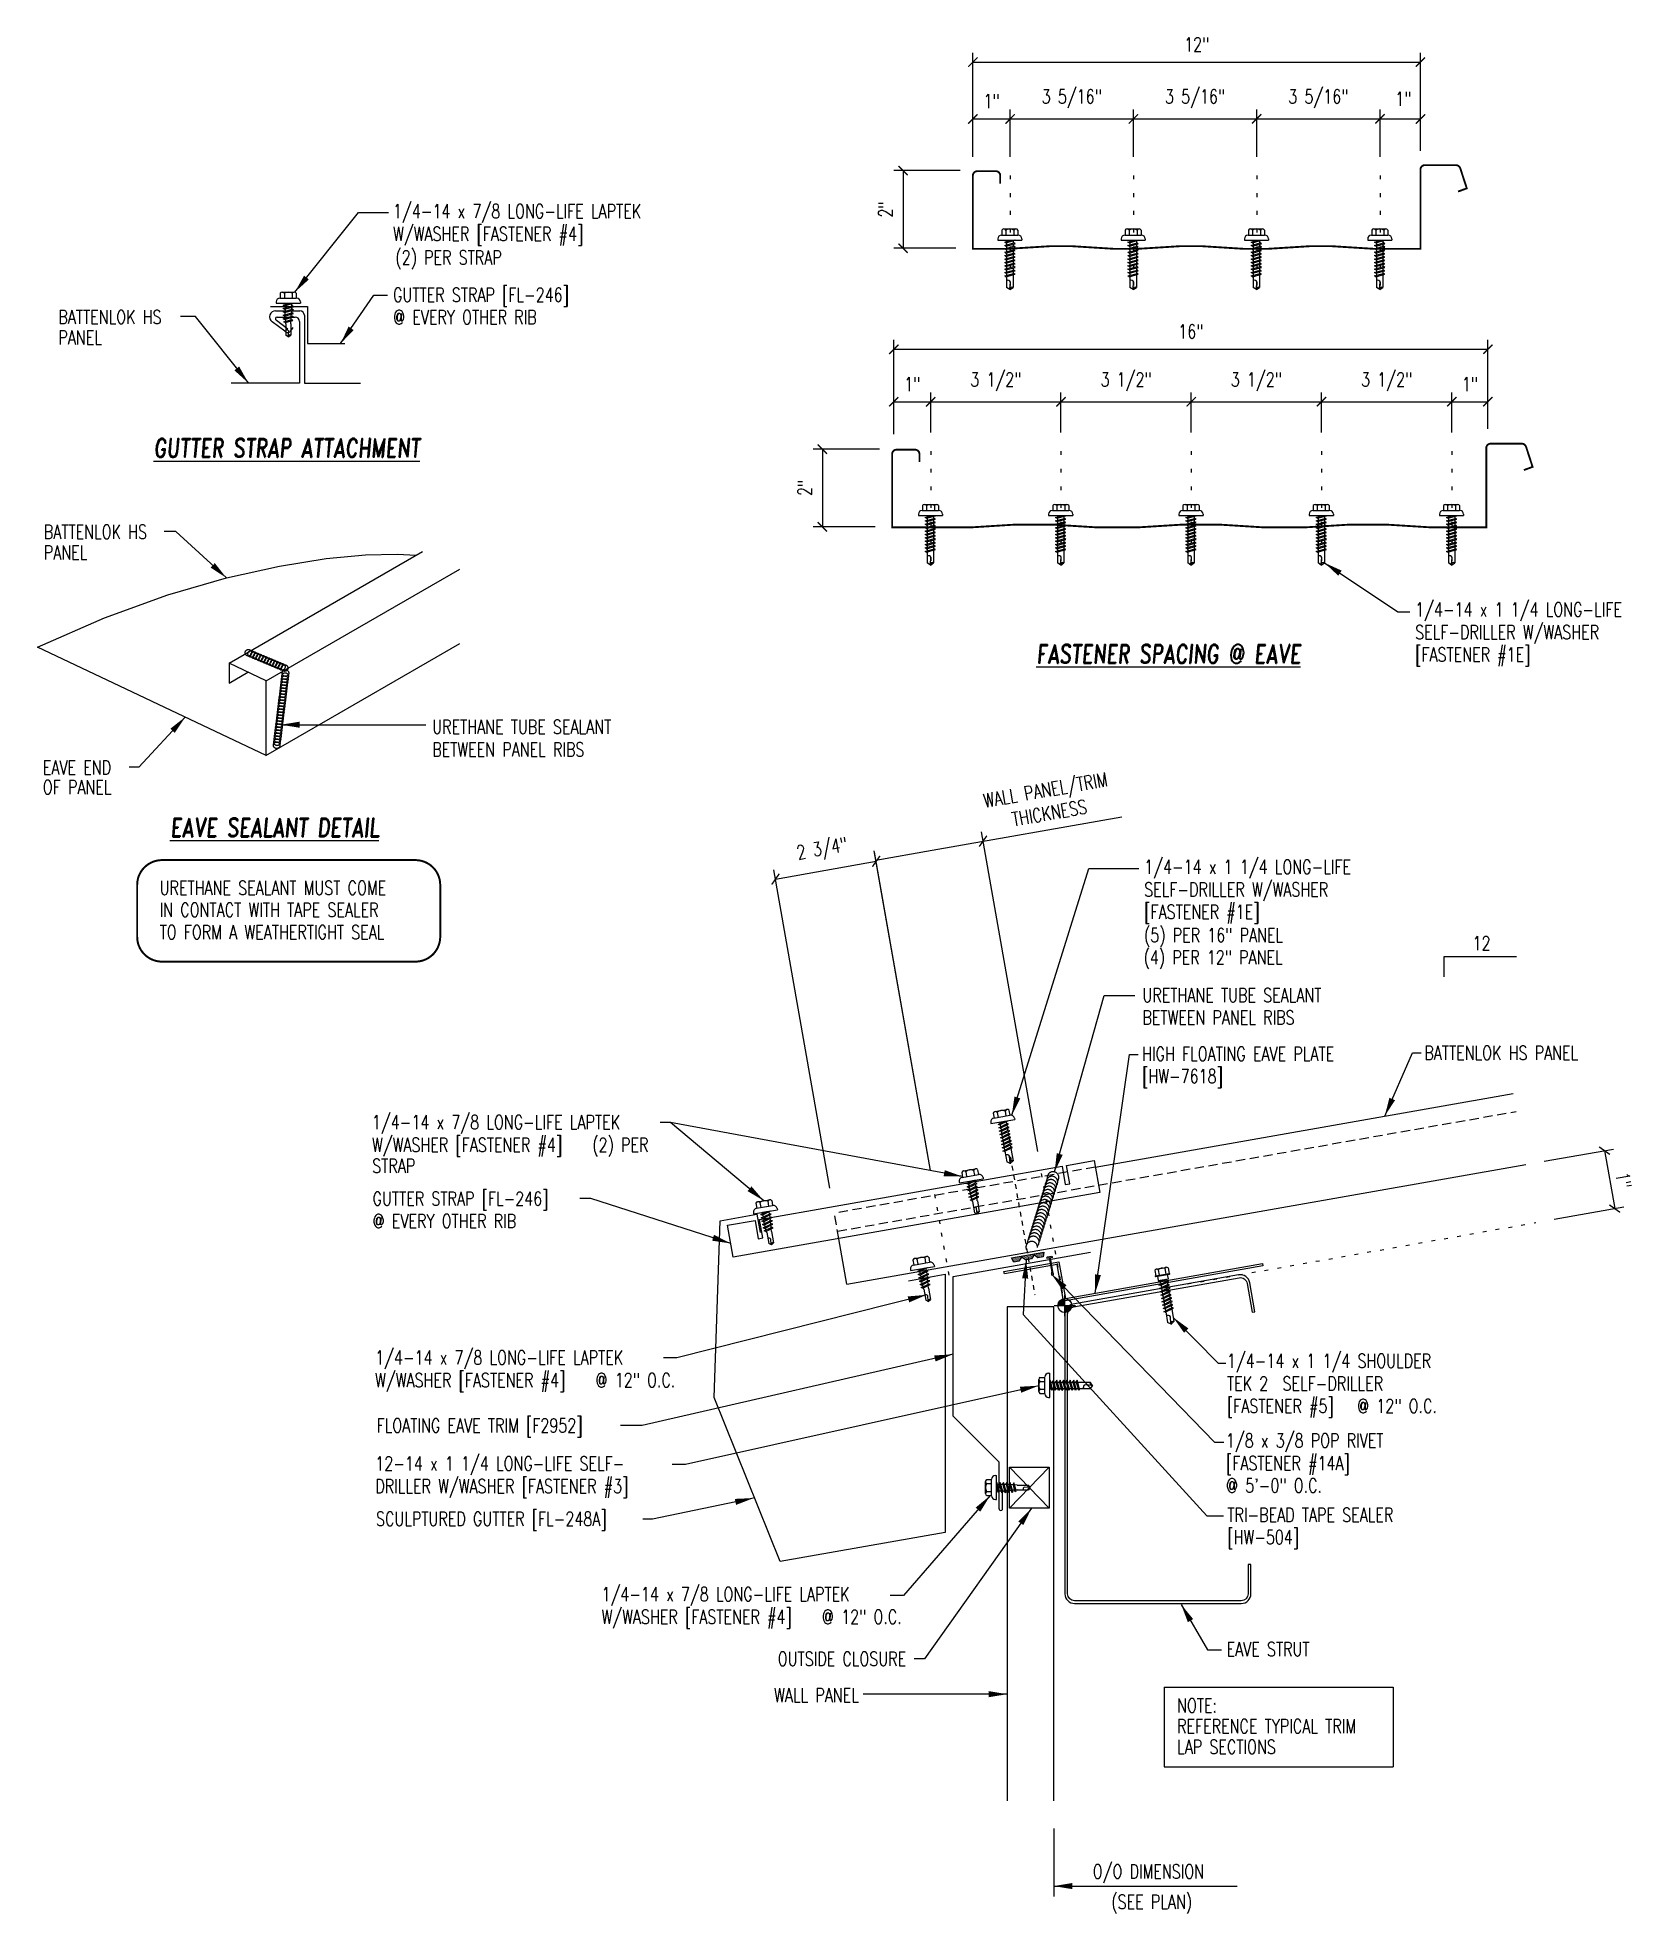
# Model space of a CAD drawing. Header units: inches. Extents: x 5.9 to 48.7, y 11.5 to 61.9.
import ezdxf
from ezdxf.enums import TextEntityAlignment as Align

# ---------------------------------------------------------------- set-up
doc = ezdxf.new("R2010")
doc.units = ezdxf.units.IN
doc.header["$MEASUREMENT"] = 0
for name, pattern in [('CENTER2', [1.125, 0.75, -0.125, 0.125, -0.125]), ('DASH3', [0.125, 0.0625, -0.0625]), ('DOT', [0.25, 0, -0.25]), ('DOT2', [0.125, 0, -0.125]), ('HIDDEN2', [0.1875, 0.125, -0.0625])]:
    doc.linetypes.add(name, pattern=pattern)
for name, color, linetype in [('CLO', 3, 'Continuous'), ('DIM', 2, 'Continuous'), ('DIM-DETAIL', 7, 'Continuous'), ('FASTENER', 9, 'Continuous'), ('LABEL', 6, 'Continuous'), ('MARK', 1, 'Continuous'), ('PANEL', 11, 'Continuous'), ('SEALANT', 253, 'CENTER2'), ('SECTION', 11, 'Continuous'), ('STLA', 10, 'Continuous'), ('TAPE', 8, 'Continuous'), ('TEXT', 2, 'Continuous'), ('TRIM', 6, 'Continuous')]:
    doc.layers.add(name, color=color, linetype=linetype)
doc.styles.add('ROMAND', font='romand', dxfattribs={"height": 0.075})
doc.styles.add('TEXT', font='SIMPLEX', dxfattribs={"width": 0.75, "height": 6})
doc.styles.add('TEXT1', font='ROMANS.shx', dxfattribs={"width": 0.75, "height": 0.375})
doc.dimstyles.new('DETAIL', dxfattribs={"dimscale": 4, "dimtxt": 0.375, "dimasz": 0.0625, "dimexe": 0.0625, "dimexo": 0.125, "dimgap": 0.0625, "dimtad": 1, "dimdec": 4, "dimzin": 3, "dimdsep": 46, "dimlunit": 4, "dimtxsty": 'TEXT1', "dimblk": 'ARCHTICK', "dimcen": 0.0625, "dimclrd": 7, "dimclre": 7, "dimclrt": 2, "dimadec": 0, "dimazin": 0, "dimtfac": 0.59375, "dimtdec": 4, "dimtmove": 0, "dimatfit": 3, "dimfxl": 0, "dimfrac": 2, "dimtolj": 1, "dimtzin": 3, "dimarcsym": 0})
doc.dimstyles.new('DETAIL$7', dxfattribs={"dimscale": 4, "dimtxt": 6, "dimasz": 0.125, "dimexe": 0.0625, "dimexo": 0.125, "dimgap": 0.0625, "dimtad": 1, "dimdec": 5, "dimzin": 3, "dimdsep": 46, "dimlunit": 4, "dimtxsty": 'TEXT', "dimblk": 'ARCHTICK', "dimcen": 0.0625, "dimclrd": 7, "dimclre": 7, "dimclrt": 2, "dimadec": 0, "dimazin": 0, "dimtfac": 0.666667, "dimtdec": 5, "dimtmove": 0, "dimatfit": 3, "dimfxl": 0, "dimfrac": 2, "dimtolj": 1, "dimtzin": 3, "dimarcsym": 0})

msp = doc.modelspace()

# ---------------------------------------------------------------- texts
at = {"color": 2, "char_height": 0.375, "attachment_point": 5, "style": 'TEXT1'}
for s, insert in [('\\A1;12"', (36.9936, 61.73625)), ('\\A1;1"', (42.5454, 60.27372))]:
    msp.add_mtext(s, dxfattribs=dict(at, insert=insert))
at = {"layer": 'DIM', "color": 2, "insert": (36.83682, 54.02638), "char_height": 0.375, "attachment_point": 5, "style": 'TEXT1'}
msp.add_mtext('\\A1;16"', dxfattribs=at)
at = {"layer": 'DIM-DETAIL', "color": 2, "char_height": 0.375, "attachment_point": 5, "style": 'TEXT1'}
for s, insert, rotation in [('\\A1;WALL PANEL/TRIM\\PTHICKNESS', (32.9815, 41.40966), 10), ('\\A1;1"', (48.46156, 31.23334), 280)]:
    msp.add_mtext(s, dxfattribs=dict(at, insert=insert, rotation=rotation))
at = {"layer": 'TEXT', "style": 'TEXT1', "width": 0.75}
for s, p in [('(2) PER STRAP', (15.46657, 55.82902)), ('BATTENLOK HS', (6.41143, 54.23145)), ('PANEL', (6.41143, 53.68248)), ('BATTENLOK HS', (6.02116, 48.45898)), ('PANEL', (6.02116, 47.91001)), ('URETHANE TUBE SEALANT', (16.45658, 43.22586)), ('BETWEEN PANEL RIBS', (16.45658, 42.61871)), ('EAVE END ', (5.99447, 42.13403)), ('OF PANEL', (5.99447, 41.60994)), ('(5) PER 16" PANEL', (35.5778, 37.62796)), ('(4) PER 12" PANEL', (35.56663, 37.03627)), ('URETHANE TUBE SEALANT', (35.53637, 36.0217)), ('BETWEEN PANEL RIBS', (35.53637, 35.4217)), ('BATTENLOK HS PANEL', (43.1081, 34.47154)), ('STRAP', (14.8438, 31.43608)), ('FLOATING EAVE TRIM [F2952]', (14.96157, 24.46118)), ('SCULPTURED GUTTER [FL-248A]', (14.94588, 21.95603)), ('EAVE STRUT', (37.79717, 18.45561)), ('O/O DIMENSION', (34.2026, 12.49172)), ('(SEE PLAN)', (34.70128, 11.67363))]:
    msp.add_text(s, height=0.375, dxfattribs=at).set_placement(p)
for s, p in [('OUTSIDE CLOSURE', (29.18724, 18.20052)), ('WALL PANEL', (27.91784, 17.22021))]:
    msp.add_text(s, height=0.375, dxfattribs=at).set_placement(p, align=Align.RIGHT)

# ---------------------------------------------------------------- blocks, each defined once
blk = doc.blocks.new('MB_DW4')
at = {"layer": 'FASTENER'}
for p, q in [((-0.326, 0.071), (-0.326, 0.037)), ((-0.326, 0.037), (0.322, 0.037)), ((-0.226, 0.171), (0.214, 0.171)), ((-0.217, 0.305), (-0.217, 0.171)), ((-0.163, 0.337), (0.159, 0.337)), ((-0.141, -0.014), (0.037, 0.037)), ((-0.108, 0.305), (-0.108, 0.171)), ((-0.105, -0.034), (0.137, 0.035)), ((-0.088, 0.037), (-0.088, 0.001)), ((-0.088, 0.037), (0.085, 0.037)), ((0.085, 0.037), (0.134, 0.037)), ((0.085, 0.02), (0.085, -0.041)), ((0.105, 0.305), (0.105, 0.171)), ((0.137, 0.035), (0.134, 0.037)), ((0.214, 0.305), (0.214, 0.171)), ((0.322, 0.071), (0.322, 0.037)), ((-0.105, -0.034), (-0.141, -0.014)), ((-0.141, -0.105), (0.102, -0.036)), ((-0.105, -0.125), (-0.141, -0.105)), ((-0.141, -0.196), (0.102, -0.127)), ((-0.105, -0.216), (-0.141, -0.196)), ((-0.141, -0.287), (0.102, -0.217)), ((-0.105, -0.307), (-0.141, -0.287)), ((-0.141, -0.378), (0.102, -0.308)), ((-0.105, -0.398), (-0.141, -0.378)), ((-0.122, -0.463), (0.089, -0.403)), ((-0.086, -0.483), (-0.122, -0.463)), ((-0.105, -0.125), (0.137, -0.056)), ((-0.105, -0.216), (0.137, -0.147)), ((-0.105, -0.307), (0.137, -0.238)), ((-0.105, -0.398), (0.137, -0.328)), ((-0.088, -0.029), (-0.088, -0.09)), ((-0.088, -0.12), (-0.088, -0.181)), ((-0.084, -0.27), (-0.088, -0.211)), ((-0.086, -0.483), (0.124, -0.423)), ((-0.078, -0.36), (-0.082, -0.3)), ((-0.071, -0.449), (-0.075, -0.389)), ((-0.066, -0.516), (-0.069, -0.478)), ((0.063, -0.515), (0.068, -0.439)), ((0.071, -0.408), (0.075, -0.346)), ((0.077, -0.315), (0.082, -0.253)), ((0.084, -0.223), (0.085, -0.211)), ((0.085, -0.071), (0.085, -0.131)), ((0.085, -0.162), (0.085, -0.211)), ((0.124, -0.423), (0.089, -0.403)), ((0.137, -0.056), (0.102, -0.036)), ((0.137, -0.147), (0.102, -0.127)), ((0.137, -0.238), (0.102, -0.217)), ((0.137, -0.328), (0.102, -0.308)), ((-0.066, -0.516), (-0.066, -0.82)), ((-0.002, -0.866), (-0.066, -0.82)), ((-0.003, -0.854), (0.009, -0.714)), ((-0.002, -0.866), (0.063, -0.82)), ((0.063, -0.516), (0.063, -0.82))]:
    blk.add_line(p, q, dxfattribs=at)
for centre, radius, start, end in [((-0.226, 0.071), 0.1, 90, 180), ((-0.163, 0.274), 0.0628, 29.8754, 150.1246), ((-0.002, 0.141), 0.196, 56.9974, 123.0026), ((0.159, 0.274), 0.0628, 29.8754, 150.1246), ((0.222, 0.071), 0.1, 0, 90), ((-0.036, -0.723), 0.0461, 11.1445, 130.906), ((0.039, -0.855), 0.0422, 55.4585, 194.8454), ((0.073, -0.516), 0.01, 175.9484, 180)]:
    blk.add_arc(centre, radius, start, end, dxfattribs=at)
blk = doc.blocks.new('MB_DW3')
at = {"layer": 'FASTENER'}
for p, q in [((-0.324, 0.071), (-0.324, 0.037)), ((-0.324, 0.037), (0.324, 0.037)), ((-0.224, 0.171), (0.215, 0.171)), ((-0.215, 0.305), (-0.215, 0.171)), ((-0.161, 0.337), (0.161, 0.337)), ((-0.139, -0.016), (0.046, 0.037)), ((-0.107, 0.305), (-0.107, 0.171)), ((-0.104, -0.036), (0.139, 0.033)), ((-0.086, 0.037), (0.086, 0.037)), ((-0.086, 0.037), (-0.086, -0.001)), ((0.086, 0.037), (0.133, 0.037)), ((0.086, 0.018), (0.086, -0.042)), ((0.107, 0.305), (0.107, 0.171)), ((0.139, 0.033), (0.133, 0.037)), ((0.215, 0.305), (0.215, 0.171)), ((0.324, 0.071), (0.324, 0.037)), ((-0.104, -0.036), (-0.139, -0.016)), ((-0.139, -0.107), (0.104, -0.038)), ((-0.104, -0.127), (-0.139, -0.107)), ((-0.139, -0.198), (0.104, -0.128)), ((-0.104, -0.218), (-0.139, -0.198)), ((-0.139, -0.289), (0.104, -0.219)), ((-0.104, -0.309), (-0.139, -0.289)), ((-0.139, -0.38), (0.104, -0.31)), ((-0.104, -0.4), (-0.139, -0.38)), ((-0.139, -0.47), (0.104, -0.401)), ((-0.104, -0.491), (-0.139, -0.47)), ((-0.139, -0.561), (0.104, -0.492)), ((-0.104, -0.127), (0.139, -0.058)), ((-0.104, -0.218), (0.139, -0.149)), ((-0.104, -0.309), (0.139, -0.239)), ((-0.104, -0.4), (0.139, -0.33)), ((-0.104, -0.491), (0.139, -0.421)), ((-0.086, -0.031), (-0.086, -0.092)), ((-0.086, -0.122), (-0.086, -0.183)), ((-0.086, -0.213), (-0.086, -0.274)), ((-0.086, -0.304), (-0.086, -0.364)), ((-0.086, -0.395), (-0.086, -0.455)), ((-0.086, -0.486), (-0.086, -0.546)), ((0.086, -0.073), (0.086, -0.133)), ((0.086, -0.164), (0.086, -0.224)), ((0.086, -0.255), (0.086, -0.315)), ((0.086, -0.345), (0.086, -0.406)), ((0.086, -0.436), (0.086, -0.497)), ((0.139, -0.058), (0.104, -0.038)), ((0.139, -0.149), (0.104, -0.128)), ((0.139, -0.239), (0.104, -0.219)), ((0.139, -0.33), (0.104, -0.31)), ((0.139, -0.421), (0.104, -0.401)), ((0.139, -0.512), (0.104, -0.492)), ((-0.104, -0.581), (-0.139, -0.561)), ((-0.139, -0.652), (0.104, -0.583)), ((-0.104, -0.672), (-0.139, -0.652)), ((-0.139, -0.743), (0.104, -0.674)), ((-0.104, -0.763), (-0.139, -0.743)), ((-0.104, -0.581), (0.139, -0.512)), ((-0.104, -0.672), (0.139, -0.603)), ((-0.104, -0.763), (0.139, -0.694)), ((-0.086, -0.577), (-0.086, -0.637)), ((-0.086, -0.667), (-0.086, -0.728)), ((-0.086, -0.758), (-0.086, -1.05)), ((-0.002, -1.095), (0.014, -0.909)), ((0.086, -0.527), (0.086, -0.588)), ((0.086, -0.618), (0.086, -0.679)), ((0.086, -0.709), (0.086, -1.05)), ((0.139, -0.603), (0.104, -0.583)), ((0.139, -0.694), (0.104, -0.674)), ((0, -1.111), (-0.086, -1.05)), ((0, -1.111), (0.086, -1.05))]:
    blk.add_line(p, q, dxfattribs=at)
for centre, radius, start, end in [((-0.224, 0.071), 0.1, 90, 180), ((-0.161, 0.274), 0.0628, 29.8754, 150.1246), ((0, 0.141), 0.196, 56.9974, 123.0026), ((0.161, 0.274), 0.0628, 29.8754, 150.1246), ((0.224, 0.071), 0.1, 0, 90), ((-0.046, -0.921), 0.0615, 11.1445, 130.906), ((0.054, -1.097), 0.0563, 55.4585, 194.8454)]:
    blk.add_arc(centre, radius, start, end, dxfattribs=at)
blk = doc.blocks.new('_ArchTick')
at = {"color": 0, "linetype": 'ByBlock', "const_width": 0.15}
blk.add_lwpolyline([(-0.5, -0.5), (0.5, 0.5)], dxfattribs=at)
blk = doc.blocks.new('*D17')
at = {"layer": 'DEFPOINTS', "color": 0}
for p in [(28.383, 39.802), (29.933, 31.008), (27.229, 30.531)]:
    blk.add_point(p, dxfattribs=at)
at = {"layer": 'DIM-DETAIL', "color": 7, "lineweight": -2}
for p, q in [((25.679, 39.325), (28.383, 39.802)), ((29.846, 31.5), (28.339, 40.048)), ((27.142, 31.023), (25.635, 39.571))]:
    blk.add_line(p, q, dxfattribs=at)
at = {"layer": 'DIM-DETAIL', "color": 7, "lineweight": -2, "xscale": 0.25, "yscale": 0.25, "zscale": 0.25}
for p, rotation in [((28.383, 39.802), 9.999999999999162), ((25.679, 39.325), 189.9999999999992)]:
    blk.add_blockref('_ArchTick', p, dxfattribs=dict(at, rotation=rotation))
at = {"layer": 'DIM-DETAIL', "color": 2, "insert": (26.938, 40.091), "char_height": 0.375, "attachment_point": 5, "rotation": 10, "style": 'TEXT1'}
blk.add_mtext('\\A1;2 3/4"', dxfattribs=at)
blk = doc.blocks.new('*X2')
at = {"color": 0}
for p, q in [((-0.434, 0.135), (-0.434, 0.135)), ((-0.434, 0.123), (-0.434, 0.123)), ((-0.422, 0.141), (-0.422, 0.141)), ((-0.422, 0.129), (-0.422, 0.129)), ((-0.422, 0.117), (-0.422, 0.117)), ((-0.422, 0.105), (-0.422, 0.105)), ((-0.422, 0.094), (-0.422, 0.094)), ((-0.422, 0.082), (-0.422, 0.082)), ((-0.41, 0.135), (-0.41, 0.135)), ((-0.41, 0.123), (-0.41, 0.123)), ((-0.41, 0.111), (-0.41, 0.111)), ((-0.41, 0.1), (-0.41, 0.1)), ((-0.41, 0.088), (-0.41, 0.088)), ((-0.41, 0.076), (-0.41, 0.076)), ((-0.41, 0.064), (-0.41, 0.064)), ((-0.41, 0.053), (-0.41, 0.053)), ((-0.41, 0.041), (-0.41, 0.041)), ((-0.398, 0.141), (-0.398, 0.141)), ((-0.398, 0.129), (-0.398, 0.129)), ((-0.398, 0.117), (-0.398, 0.117)), ((-0.398, 0.105), (-0.398, 0.105)), ((-0.398, 0.094), (-0.398, 0.094)), ((-0.398, 0.082), (-0.398, 0.082)), ((-0.398, 0.07), (-0.398, 0.07)), ((-0.398, 0.059), (-0.398, 0.059)), ((-0.398, 0.047), (-0.398, 0.047)), ((-0.398, 0.035), (-0.398, 0.035)), ((-0.398, 0.023), (-0.398, 0.023)), ((-0.387, 0.135), (-0.387, 0.135)), ((-0.387, 0.123), (-0.387, 0.123)), ((-0.387, 0.111), (-0.387, 0.111)), ((-0.387, 0.1), (-0.387, 0.1)), ((-0.387, 0.088), (-0.387, 0.088)), ((-0.387, 0.076), (-0.387, 0.076)), ((-0.387, 0.064), (-0.387, 0.064)), ((-0.387, 0.053), (-0.387, 0.053)), ((-0.387, 0.041), (-0.387, 0.041)), ((-0.387, 0.029), (-0.387, 0.029)), ((-0.375, 0.141), (-0.375, 0.141)), ((-0.375, 0.129), (-0.375, 0.129)), ((-0.375, 0.117), (-0.375, 0.117)), ((-0.375, 0.105), (-0.375, 0.105)), ((-0.375, 0.094), (-0.375, 0.094)), ((-0.375, 0.082), (-0.375, 0.082)), ((-0.375, 0.07), (-0.375, 0.07)), ((-0.375, 0.059), (-0.375, 0.059)), ((-0.375, 0.047), (-0.375, 0.047)), ((-0.375, 0.035), (-0.375, 0.035)), ((-0.375, 0.023), (-0.375, 0.023)), ((-0.363, 0.135), (-0.363, 0.135)), ((-0.363, 0.123), (-0.363, 0.123)), ((-0.363, 0.111), (-0.363, 0.111)), ((-0.363, 0.1), (-0.363, 0.1)), ((-0.363, 0.088), (-0.363, 0.088)), ((-0.363, 0.076), (-0.363, 0.076)), ((-0.363, 0.064), (-0.363, 0.064)), ((-0.363, 0.053), (-0.363, 0.053)), ((-0.363, 0.041), (-0.363, 0.041)), ((-0.363, 0.029), (-0.363, 0.029)), ((-0.352, 0.141), (-0.352, 0.141)), ((-0.352, 0.129), (-0.352, 0.129)), ((-0.352, 0.117), (-0.352, 0.117)), ((-0.352, 0.105), (-0.352, 0.105)), ((-0.352, 0.094), (-0.352, 0.094)), ((-0.352, 0.082), (-0.352, 0.082)), ((-0.352, 0.07), (-0.352, 0.07)), ((-0.352, 0.059), (-0.352, 0.059)), ((-0.352, 0.047), (-0.352, 0.047)), ((-0.352, 0.035), (-0.352, 0.035)), ((-0.352, 0.023), (-0.352, 0.023)), ((-0.34, 0.135), (-0.34, 0.135)), ((-0.34, 0.123), (-0.34, 0.123)), ((-0.34, 0.111), (-0.34, 0.111)), ((-0.34, 0.1), (-0.34, 0.1)), ((-0.34, 0.088), (-0.34, 0.088)), ((-0.34, 0.076), (-0.34, 0.076)), ((-0.34, 0.064), (-0.34, 0.064)), ((-0.34, 0.053), (-0.34, 0.053)), ((-0.34, 0.041), (-0.34, 0.041)), ((-0.34, 0.029), (-0.34, 0.029)), ((-0.328, 0.141), (-0.328, 0.141)), ((-0.328, 0.129), (-0.328, 0.129)), ((-0.328, 0.117), (-0.328, 0.117)), ((-0.328, 0.105), (-0.328, 0.105)), ((-0.328, 0.094), (-0.328, 0.094)), ((-0.328, 0.082), (-0.328, 0.082)), ((-0.328, 0.07), (-0.328, 0.07)), ((-0.328, 0.059), (-0.328, 0.059)), ((-0.328, 0.047), (-0.328, 0.047)), ((-0.328, 0.035), (-0.328, 0.035)), ((-0.328, 0.023), (-0.328, 0.023)), ((-0.316, 0.135), (-0.316, 0.135)), ((-0.316, 0.123), (-0.316, 0.123)), ((-0.316, 0.111), (-0.316, 0.111)), ((-0.316, 0.1), (-0.316, 0.1)), ((-0.316, 0.088), (-0.316, 0.088)), ((-0.316, 0.076), (-0.316, 0.076)), ((-0.316, 0.064), (-0.316, 0.064)), ((-0.316, 0.053), (-0.316, 0.053)), ((-0.316, 0.041), (-0.316, 0.041)), ((-0.316, 0.029), (-0.316, 0.029)), ((-0.305, 0.141), (-0.305, 0.141)), ((-0.305, 0.129), (-0.305, 0.129)), ((-0.305, 0.117), (-0.305, 0.117)), ((-0.305, 0.105), (-0.305, 0.105)), ((-0.305, 0.094), (-0.305, 0.094)), ((-0.305, 0.082), (-0.305, 0.082)), ((-0.305, 0.07), (-0.305, 0.07)), ((-0.305, 0.059), (-0.305, 0.059)), ((-0.305, 0.047), (-0.305, 0.047)), ((-0.305, 0.035), (-0.305, 0.035)), ((-0.305, 0.023), (-0.305, 0.023)), ((-0.293, 0.135), (-0.293, 0.135)), ((-0.293, 0.123), (-0.293, 0.123)), ((-0.293, 0.111), (-0.293, 0.111)), ((-0.293, 0.1), (-0.293, 0.1)), ((-0.293, 0.088), (-0.293, 0.088)), ((-0.293, 0.076), (-0.293, 0.076)), ((-0.293, 0.064), (-0.293, 0.064)), ((-0.293, 0.053), (-0.293, 0.053)), ((-0.293, 0.041), (-0.293, 0.041)), ((-0.293, 0.029), (-0.293, 0.029)), ((-0.281, 0.141), (-0.281, 0.141)), ((-0.281, 0.129), (-0.281, 0.129)), ((-0.281, 0.117), (-0.281, 0.117)), ((-0.281, 0.105), (-0.281, 0.105)), ((-0.281, 0.094), (-0.281, 0.094)), ((-0.281, 0.082), (-0.281, 0.082)), ((-0.281, 0.07), (-0.281, 0.07)), ((-0.281, 0.059), (-0.281, 0.059)), ((-0.281, 0.047), (-0.281, 0.047)), ((-0.281, 0.035), (-0.281, 0.035)), ((-0.281, 0.023), (-0.281, 0.023)), ((-0.27, 0.135), (-0.27, 0.135)), ((-0.27, 0.123), (-0.27, 0.123)), ((-0.27, 0.111), (-0.27, 0.111)), ((-0.27, 0.1), (-0.27, 0.1)), ((-0.27, 0.088), (-0.27, 0.088)), ((-0.27, 0.076), (-0.27, 0.076)), ((-0.27, 0.064), (-0.27, 0.064)), ((-0.27, 0.053), (-0.27, 0.053)), ((-0.27, 0.041), (-0.27, 0.041)), ((-0.27, 0.029), (-0.27, 0.029)), ((-0.258, 0.141), (-0.258, 0.141)), ((-0.258, 0.129), (-0.258, 0.129)), ((-0.258, 0.117), (-0.258, 0.117)), ((-0.258, 0.105), (-0.258, 0.105)), ((-0.258, 0.094), (-0.258, 0.094)), ((-0.258, 0.082), (-0.258, 0.082)), ((-0.258, 0.07), (-0.258, 0.07)), ((-0.258, 0.059), (-0.258, 0.059)), ((-0.258, 0.047), (-0.258, 0.047)), ((-0.258, 0.035), (-0.258, 0.035)), ((-0.258, 0.023), (-0.258, 0.023)), ((-0.246, 0.135), (-0.246, 0.135)), ((-0.246, 0.123), (-0.246, 0.123)), ((-0.246, 0.111), (-0.246, 0.111)), ((-0.246, 0.1), (-0.246, 0.1)), ((-0.246, 0.088), (-0.246, 0.088)), ((-0.246, 0.076), (-0.246, 0.076)), ((-0.246, 0.064), (-0.246, 0.064)), ((-0.246, 0.053), (-0.246, 0.053)), ((-0.246, 0.041), (-0.246, 0.041)), ((-0.234, 0.141), (-0.234, 0.141)), ((-0.234, 0.129), (-0.234, 0.129)), ((-0.234, 0.117), (-0.234, 0.117)), ((-0.234, 0.105), (-0.234, 0.105)), ((-0.234, 0.094), (-0.234, 0.094)), ((-0.234, 0.082), (-0.234, 0.082)), ((-0.234, 0.07), (-0.234, 0.07)), ((-0.234, 0.059), (-0.234, 0.059)), ((-0.234, 0.047), (-0.234, 0.047)), ((-0.223, 0.135), (-0.223, 0.135)), ((-0.223, 0.123), (-0.223, 0.123)), ((-0.223, 0.111), (-0.223, 0.111)), ((-0.223, 0.1), (-0.223, 0.1)), ((-0.223, 0.088), (-0.223, 0.088)), ((-0.223, 0.076), (-0.223, 0.076)), ((-0.223, 0.064), (-0.223, 0.064)), ((-0.211, 0.141), (-0.211, 0.141)), ((-0.211, 0.129), (-0.211, 0.129)), ((-0.211, 0.117), (-0.211, 0.117)), ((-0.211, 0.105), (-0.211, 0.105)), ((-0.211, 0.094), (-0.211, 0.094)), ((-0.211, 0.082), (-0.211, 0.082)), ((-0.211, 0.07), (-0.211, 0.07)), ((-0.199, 0.135), (-0.199, 0.135)), ((-0.199, 0.123), (-0.199, 0.123)), ((-0.199, 0.111), (-0.199, 0.111)), ((-0.199, 0.1), (-0.199, 0.1)), ((-0.199, 0.088), (-0.199, 0.088)), ((-0.188, 0.141), (-0.188, 0.141)), ((-0.188, 0.129), (-0.188, 0.129)), ((-0.188, 0.117), (-0.188, 0.117)), ((-0.188, 0.105), (-0.188, 0.105)), ((-0.188, 0.094), (-0.188, 0.094)), ((-0.176, 0.135), (-0.176, 0.135)), ((-0.176, 0.123), (-0.176, 0.123)), ((-0.176, 0.111), (-0.176, 0.111)), ((-0.164, 0.141), (-0.164, 0.141)), ((-0.164, 0.129), (-0.164, 0.129)), ((-0.164, 0.117), (-0.164, 0.117)), ((-0.164, 0.105), (-0.164, 0.105)), ((-0.152, 0.135), (-0.152, 0.135)), ((-0.152, 0.123), (-0.152, 0.123)), ((-0.152, 0.111), (-0.152, 0.111)), ((-0.152, 0.1), (-0.152, 0.1)), ((-0.141, 0.141), (-0.141, 0.141)), ((-0.141, 0.129), (-0.141, 0.129)), ((-0.141, 0.117), (-0.141, 0.117)), ((-0.141, 0.105), (-0.141, 0.105)), ((-0.141, 0.094), (-0.141, 0.094)), ((-0.141, 0.082), (-0.141, 0.082)), ((-0.129, 0.135), (-0.129, 0.135)), ((-0.129, 0.123), (-0.129, 0.123)), ((-0.129, 0.111), (-0.129, 0.111)), ((-0.129, 0.1), (-0.129, 0.1)), ((-0.129, 0.088), (-0.129, 0.088)), ((-0.129, 0.076), (-0.129, 0.076)), ((-0.117, 0.141), (-0.117, 0.141)), ((-0.117, 0.129), (-0.117, 0.129)), ((-0.117, 0.117), (-0.117, 0.117)), ((-0.117, 0.105), (-0.117, 0.105)), ((-0.117, 0.094), (-0.117, 0.094)), ((-0.117, 0.082), (-0.117, 0.082)), ((-0.117, 0.07), (-0.117, 0.07)), ((-0.117, 0.059), (-0.117, 0.059)), ((-0.105, 0.135), (-0.105, 0.135)), ((-0.105, 0.123), (-0.105, 0.123)), ((-0.105, 0.111), (-0.105, 0.111)), ((-0.105, 0.1), (-0.105, 0.1)), ((-0.105, 0.088), (-0.105, 0.088)), ((-0.105, 0.076), (-0.105, 0.076)), ((-0.105, 0.064), (-0.105, 0.064)), ((-0.105, 0.053), (-0.105, 0.053)), ((-0.094, 0.141), (-0.094, 0.141)), ((-0.094, 0.129), (-0.094, 0.129)), ((-0.094, 0.117), (-0.094, 0.117)), ((-0.094, 0.105), (-0.094, 0.105)), ((-0.094, 0.094), (-0.094, 0.094)), ((-0.094, 0.082), (-0.094, 0.082)), ((-0.094, 0.07), (-0.094, 0.07)), ((-0.094, 0.059), (-0.094, 0.059)), ((-0.094, 0.047), (-0.094, 0.047)), ((-0.094, 0.035), (-0.094, 0.035)), ((-0.082, 0.135), (-0.082, 0.135)), ((-0.082, 0.123), (-0.082, 0.123)), ((-0.082, 0.111), (-0.082, 0.111)), ((-0.082, 0.1), (-0.082, 0.1)), ((-0.082, 0.088), (-0.082, 0.088)), ((-0.082, 0.076), (-0.082, 0.076)), ((-0.082, 0.064), (-0.082, 0.064)), ((-0.082, 0.053), (-0.082, 0.053)), ((-0.082, 0.041), (-0.082, 0.041)), ((-0.082, 0.029), (-0.082, 0.029)), ((-0.07, 0.141), (-0.07, 0.141)), ((-0.07, 0.129), (-0.07, 0.129)), ((-0.07, 0.117), (-0.07, 0.117)), ((-0.07, 0.105), (-0.07, 0.105)), ((-0.07, 0.094), (-0.07, 0.094)), ((-0.07, 0.082), (-0.07, 0.082)), ((-0.07, 0.07), (-0.07, 0.07)), ((-0.07, 0.059), (-0.07, 0.059)), ((-0.07, 0.047), (-0.07, 0.047)), ((-0.07, 0.035), (-0.07, 0.035)), ((-0.07, 0.023), (-0.07, 0.023)), ((-0.059, 0.135), (-0.059, 0.135)), ((-0.059, 0.123), (-0.059, 0.123)), ((-0.059, 0.111), (-0.059, 0.111)), ((-0.059, 0.1), (-0.059, 0.1)), ((-0.059, 0.088), (-0.059, 0.088)), ((-0.059, 0.076), (-0.059, 0.076)), ((-0.059, 0.064), (-0.059, 0.064)), ((-0.059, 0.053), (-0.059, 0.053)), ((-0.059, 0.041), (-0.059, 0.041)), ((-0.059, 0.029), (-0.059, 0.029)), ((-0.047, 0.141), (-0.047, 0.141)), ((-0.047, 0.129), (-0.047, 0.129)), ((-0.047, 0.117), (-0.047, 0.117)), ((-0.047, 0.105), (-0.047, 0.105)), ((-0.047, 0.094), (-0.047, 0.094)), ((-0.047, 0.082), (-0.047, 0.082)), ((-0.047, 0.07), (-0.047, 0.07)), ((-0.047, 0.059), (-0.047, 0.059)), ((-0.047, 0.047), (-0.047, 0.047)), ((-0.047, 0.035), (-0.047, 0.035)), ((-0.047, 0.023), (-0.047, 0.023)), ((-0.035, 0.135), (-0.035, 0.135)), ((-0.035, 0.123), (-0.035, 0.123)), ((-0.035, 0.111), (-0.035, 0.111)), ((-0.035, 0.1), (-0.035, 0.1)), ((-0.035, 0.088), (-0.035, 0.088)), ((-0.035, 0.076), (-0.035, 0.076)), ((-0.035, 0.064), (-0.035, 0.064)), ((-0.035, 0.053), (-0.035, 0.053)), ((-0.035, 0.041), (-0.035, 0.041)), ((-0.035, 0.029), (-0.035, 0.029)), ((-0.023, 0.141), (-0.023, 0.141)), ((-0.023, 0.129), (-0.023, 0.129)), ((-0.023, 0.117), (-0.023, 0.117)), ((-0.023, 0.105), (-0.023, 0.105)), ((-0.023, 0.094), (-0.023, 0.094)), ((-0.023, 0.082), (-0.023, 0.082)), ((-0.023, 0.07), (-0.023, 0.07)), ((-0.023, 0.059), (-0.023, 0.059)), ((-0.023, 0.047), (-0.023, 0.047)), ((-0.023, 0.035), (-0.023, 0.035)), ((-0.023, 0.023), (-0.023, 0.023)), ((-0.012, 0.135), (-0.012, 0.135)), ((-0.012, 0.123), (-0.012, 0.123)), ((-0.012, 0.111), (-0.012, 0.111)), ((-0.012, 0.1), (-0.012, 0.1)), ((-0.012, 0.088), (-0.012, 0.088)), ((-0.012, 0.076), (-0.012, 0.076)), ((-0.012, 0.064), (-0.012, 0.064)), ((-0.012, 0.053), (-0.012, 0.053)), ((-0.012, 0.041), (-0.012, 0.041)), ((-0.012, 0.029), (-0.012, 0.029)), ((0, 0.141), (0, 0.141)), ((0, 0.129), (0, 0.129)), ((0, 0.117), (0, 0.117)), ((0, 0.105), (0, 0.105)), ((0, 0.094), (0, 0.094)), ((0, 0.082), (0, 0.082)), ((0, 0.07), (0, 0.07)), ((0, 0.059), (0, 0.059)), ((0, 0.047), (0, 0.047)), ((0, 0.035), (0, 0.035)), ((0, 0.023), (0, 0.023)), ((0.012, 0.135), (0.012, 0.135)), ((0.012, 0.123), (0.012, 0.123)), ((0.012, 0.111), (0.012, 0.111)), ((0.012, 0.1), (0.012, 0.1)), ((0.012, 0.088), (0.012, 0.088)), ((0.012, 0.076), (0.012, 0.076)), ((0.012, 0.064), (0.012, 0.064)), ((0.012, 0.053), (0.012, 0.053)), ((0.012, 0.041), (0.012, 0.041)), ((0.012, 0.029), (0.012, 0.029)), ((0.023, 0.141), (0.023, 0.141)), ((0.023, 0.129), (0.023, 0.129)), ((0.023, 0.117), (0.023, 0.117)), ((0.023, 0.105), (0.023, 0.105)), ((0.023, 0.094), (0.023, 0.094)), ((0.023, 0.082), (0.023, 0.082)), ((0.023, 0.07), (0.023, 0.07)), ((0.023, 0.059), (0.023, 0.059)), ((0.023, 0.047), (0.023, 0.047)), ((0.023, 0.035), (0.023, 0.035)), ((0.023, 0.023), (0.023, 0.023)), ((0.035, 0.135), (0.035, 0.135)), ((0.035, 0.123), (0.035, 0.123)), ((0.035, 0.111), (0.035, 0.111)), ((0.035, 0.1), (0.035, 0.1)), ((0.035, 0.088), (0.035, 0.088)), ((0.035, 0.076), (0.035, 0.076)), ((0.035, 0.064), (0.035, 0.064)), ((0.035, 0.053), (0.035, 0.053)), ((0.035, 0.041), (0.035, 0.041)), ((0.035, 0.029), (0.035, 0.029)), ((0.047, 0.141), (0.047, 0.141)), ((0.047, 0.129), (0.047, 0.129)), ((0.047, 0.117), (0.047, 0.117)), ((0.047, 0.105), (0.047, 0.105)), ((0.047, 0.094), (0.047, 0.094)), ((0.047, 0.082), (0.047, 0.082)), ((0.047, 0.07), (0.047, 0.07)), ((0.047, 0.059), (0.047, 0.059)), ((0.047, 0.047), (0.047, 0.047)), ((0.047, 0.035), (0.047, 0.035)), ((0.047, 0.023), (0.047, 0.023)), ((0.059, 0.135), (0.059, 0.135)), ((0.059, 0.123), (0.059, 0.123)), ((0.059, 0.111), (0.059, 0.111)), ((0.059, 0.1), (0.059, 0.1)), ((0.059, 0.088), (0.059, 0.088)), ((0.059, 0.076), (0.059, 0.076)), ((0.059, 0.064), (0.059, 0.064)), ((0.059, 0.053), (0.059, 0.053)), ((0.059, 0.041), (0.059, 0.041)), ((0.059, 0.029), (0.059, 0.029)), ((0.07, 0.141), (0.07, 0.141)), ((0.07, 0.129), (0.07, 0.129)), ((0.07, 0.117), (0.07, 0.117)), ((0.07, 0.105), (0.07, 0.105)), ((0.07, 0.094), (0.07, 0.094)), ((0.07, 0.082), (0.07, 0.082)), ((0.07, 0.07), (0.07, 0.07)), ((0.07, 0.059), (0.07, 0.059)), ((0.07, 0.047), (0.07, 0.047)), ((0.07, 0.035), (0.07, 0.035)), ((0.07, 0.023), (0.07, 0.023)), ((0.082, 0.135), (0.082, 0.135)), ((0.082, 0.123), (0.082, 0.123)), ((0.082, 0.111), (0.082, 0.111)), ((0.082, 0.1), (0.082, 0.1)), ((0.082, 0.088), (0.082, 0.088)), ((0.082, 0.076), (0.082, 0.076)), ((0.082, 0.064), (0.082, 0.064)), ((0.082, 0.053), (0.082, 0.053)), ((0.082, 0.041), (0.082, 0.041)), ((0.082, 0.029), (0.082, 0.029)), ((0.094, 0.141), (0.094, 0.141)), ((0.094, 0.129), (0.094, 0.129)), ((0.094, 0.117), (0.094, 0.117)), ((0.094, 0.105), (0.094, 0.105)), ((0.094, 0.094), (0.094, 0.094)), ((0.094, 0.082), (0.094, 0.082)), ((0.094, 0.07), (0.094, 0.07)), ((0.094, 0.059), (0.094, 0.059)), ((0.094, 0.047), (0.094, 0.047)), ((0.094, 0.035), (0.094, 0.035)), ((0.105, 0.135), (0.105, 0.135)), ((0.105, 0.123), (0.105, 0.123)), ((0.105, 0.111), (0.105, 0.111)), ((0.105, 0.1), (0.105, 0.1)), ((0.105, 0.088), (0.105, 0.088)), ((0.105, 0.076), (0.105, 0.076)), ((0.105, 0.064), (0.105, 0.064)), ((0.105, 0.053), (0.105, 0.053)), ((0.117, 0.141), (0.117, 0.141)), ((0.117, 0.129), (0.117, 0.129)), ((0.117, 0.117), (0.117, 0.117)), ((0.117, 0.105), (0.117, 0.105)), ((0.117, 0.094), (0.117, 0.094)), ((0.117, 0.082), (0.117, 0.082)), ((0.117, 0.07), (0.117, 0.07)), ((0.117, 0.059), (0.117, 0.059)), ((0.129, 0.135), (0.129, 0.135)), ((0.129, 0.123), (0.129, 0.123)), ((0.129, 0.111), (0.129, 0.111)), ((0.129, 0.1), (0.129, 0.1)), ((0.129, 0.088), (0.129, 0.088)), ((0.129, 0.076), (0.129, 0.076)), ((0.141, 0.141), (0.141, 0.141)), ((0.141, 0.129), (0.141, 0.129)), ((0.141, 0.117), (0.141, 0.117)), ((0.141, 0.105), (0.141, 0.105)), ((0.141, 0.094), (0.141, 0.094)), ((0.141, 0.082), (0.141, 0.082)), ((0.152, 0.135), (0.152, 0.135)), ((0.152, 0.123), (0.152, 0.123)), ((0.152, 0.111), (0.152, 0.111)), ((0.152, 0.1), (0.152, 0.1)), ((0.164, 0.141), (0.164, 0.141)), ((0.164, 0.129), (0.164, 0.129)), ((0.164, 0.117), (0.164, 0.117)), ((0.164, 0.105), (0.164, 0.105)), ((0.176, 0.135), (0.176, 0.135)), ((0.176, 0.123), (0.176, 0.123)), ((0.176, 0.111), (0.176, 0.111)), ((0.188, 0.141), (0.188, 0.141)), ((0.188, 0.129), (0.188, 0.129)), ((0.188, 0.117), (0.188, 0.117)), ((0.188, 0.105), (0.188, 0.105)), ((0.188, 0.094), (0.188, 0.094)), ((0.199, 0.135), (0.199, 0.135)), ((0.199, 0.123), (0.199, 0.123)), ((0.199, 0.111), (0.199, 0.111)), ((0.199, 0.1), (0.199, 0.1)), ((0.199, 0.088), (0.199, 0.088)), ((0.211, 0.141), (0.211, 0.141)), ((0.211, 0.129), (0.211, 0.129)), ((0.211, 0.117), (0.211, 0.117)), ((0.211, 0.105), (0.211, 0.105)), ((0.211, 0.094), (0.211, 0.094)), ((0.211, 0.082), (0.211, 0.082)), ((0.211, 0.07), (0.211, 0.07)), ((0.223, 0.135), (0.223, 0.135)), ((0.223, 0.123), (0.223, 0.123)), ((0.223, 0.111), (0.223, 0.111)), ((0.223, 0.1), (0.223, 0.1)), ((0.223, 0.088), (0.223, 0.088)), ((0.223, 0.076), (0.223, 0.076)), ((0.223, 0.064), (0.223, 0.064)), ((0.234, 0.141), (0.234, 0.141)), ((0.234, 0.129), (0.234, 0.129)), ((0.234, 0.117), (0.234, 0.117)), ((0.234, 0.105), (0.234, 0.105)), ((0.234, 0.094), (0.234, 0.094)), ((0.234, 0.082), (0.234, 0.082)), ((0.234, 0.07), (0.234, 0.07)), ((0.234, 0.059), (0.234, 0.059)), ((0.234, 0.047), (0.234, 0.047)), ((0.246, 0.135), (0.246, 0.135)), ((0.246, 0.123), (0.246, 0.123)), ((0.246, 0.111), (0.246, 0.111)), ((0.246, 0.1), (0.246, 0.1)), ((0.246, 0.088), (0.246, 0.088)), ((0.246, 0.076), (0.246, 0.076)), ((0.246, 0.064), (0.246, 0.064)), ((0.246, 0.053), (0.246, 0.053)), ((0.246, 0.041), (0.246, 0.041)), ((0.258, 0.141), (0.258, 0.141)), ((0.258, 0.129), (0.258, 0.129)), ((0.258, 0.117), (0.258, 0.117)), ((0.258, 0.105), (0.258, 0.105)), ((0.258, 0.094), (0.258, 0.094)), ((0.258, 0.082), (0.258, 0.082)), ((0.258, 0.07), (0.258, 0.07)), ((0.258, 0.059), (0.258, 0.059)), ((0.258, 0.047), (0.258, 0.047)), ((0.258, 0.035), (0.258, 0.035)), ((0.258, 0.023), (0.258, 0.023)), ((0.27, 0.135), (0.27, 0.135)), ((0.27, 0.123), (0.27, 0.123)), ((0.27, 0.111), (0.27, 0.111)), ((0.27, 0.1), (0.27, 0.1)), ((0.27, 0.088), (0.27, 0.088)), ((0.27, 0.076), (0.27, 0.076)), ((0.27, 0.064), (0.27, 0.064)), ((0.27, 0.053), (0.27, 0.053)), ((0.27, 0.041), (0.27, 0.041)), ((0.27, 0.029), (0.27, 0.029)), ((0.281, 0.141), (0.281, 0.141)), ((0.281, 0.129), (0.281, 0.129)), ((0.281, 0.117), (0.281, 0.117)), ((0.281, 0.105), (0.281, 0.105)), ((0.281, 0.094), (0.281, 0.094)), ((0.281, 0.082), (0.281, 0.082)), ((0.281, 0.07), (0.281, 0.07)), ((0.281, 0.059), (0.281, 0.059)), ((0.281, 0.047), (0.281, 0.047)), ((0.281, 0.035), (0.281, 0.035)), ((0.281, 0.023), (0.281, 0.023)), ((0.293, 0.135), (0.293, 0.135)), ((0.293, 0.123), (0.293, 0.123)), ((0.293, 0.111), (0.293, 0.111)), ((0.293, 0.1), (0.293, 0.1)), ((0.293, 0.088), (0.293, 0.088)), ((0.293, 0.076), (0.293, 0.076)), ((0.293, 0.064), (0.293, 0.064)), ((0.293, 0.053), (0.293, 0.053)), ((0.293, 0.041), (0.293, 0.041)), ((0.293, 0.029), (0.293, 0.029)), ((0.305, 0.141), (0.305, 0.141)), ((0.305, 0.129), (0.305, 0.129)), ((0.305, 0.117), (0.305, 0.117)), ((0.305, 0.105), (0.305, 0.105)), ((0.305, 0.094), (0.305, 0.094)), ((0.305, 0.082), (0.305, 0.082)), ((0.305, 0.07), (0.305, 0.07)), ((0.305, 0.059), (0.305, 0.059)), ((0.305, 0.047), (0.305, 0.047)), ((0.305, 0.035), (0.305, 0.035)), ((0.305, 0.023), (0.305, 0.023)), ((0.316, 0.135), (0.316, 0.135)), ((0.316, 0.123), (0.316, 0.123)), ((0.316, 0.111), (0.316, 0.111)), ((0.316, 0.1), (0.316, 0.1)), ((0.316, 0.088), (0.316, 0.088)), ((0.316, 0.076), (0.316, 0.076)), ((0.316, 0.064), (0.316, 0.064)), ((0.316, 0.053), (0.316, 0.053)), ((0.316, 0.041), (0.316, 0.041)), ((0.316, 0.029), (0.316, 0.029)), ((0.328, 0.141), (0.328, 0.141)), ((0.328, 0.129), (0.328, 0.129)), ((0.328, 0.117), (0.328, 0.117)), ((0.328, 0.105), (0.328, 0.105)), ((0.328, 0.094), (0.328, 0.094)), ((0.328, 0.082), (0.328, 0.082)), ((0.328, 0.07), (0.328, 0.07)), ((0.328, 0.059), (0.328, 0.059)), ((0.328, 0.047), (0.328, 0.047)), ((0.328, 0.035), (0.328, 0.035)), ((0.328, 0.023), (0.328, 0.023)), ((0.34, 0.135), (0.34, 0.135)), ((0.34, 0.123), (0.34, 0.123)), ((0.34, 0.111), (0.34, 0.111)), ((0.34, 0.1), (0.34, 0.1)), ((0.34, 0.088), (0.34, 0.088)), ((0.34, 0.076), (0.34, 0.076)), ((0.34, 0.064), (0.34, 0.064)), ((0.34, 0.053), (0.34, 0.053)), ((0.34, 0.041), (0.34, 0.041)), ((0.34, 0.029), (0.34, 0.029)), ((0.352, 0.141), (0.352, 0.141)), ((0.352, 0.129), (0.352, 0.129)), ((0.352, 0.117), (0.352, 0.117)), ((0.352, 0.105), (0.352, 0.105)), ((0.352, 0.094), (0.352, 0.094)), ((0.352, 0.082), (0.352, 0.082)), ((0.352, 0.07), (0.352, 0.07)), ((0.352, 0.059), (0.352, 0.059)), ((0.352, 0.047), (0.352, 0.047)), ((0.352, 0.035), (0.352, 0.035)), ((0.352, 0.023), (0.352, 0.023)), ((0.363, 0.135), (0.363, 0.135)), ((0.363, 0.123), (0.363, 0.123)), ((0.363, 0.111), (0.363, 0.111)), ((0.363, 0.1), (0.363, 0.1)), ((0.363, 0.088), (0.363, 0.088)), ((0.363, 0.076), (0.363, 0.076)), ((0.363, 0.064), (0.363, 0.064)), ((0.363, 0.053), (0.363, 0.053)), ((0.363, 0.041), (0.363, 0.041)), ((0.363, 0.029), (0.363, 0.029)), ((0.375, 0.141), (0.375, 0.141)), ((0.375, 0.129), (0.375, 0.129)), ((0.375, 0.117), (0.375, 0.117)), ((0.375, 0.105), (0.375, 0.105)), ((0.375, 0.094), (0.375, 0.094)), ((0.375, 0.082), (0.375, 0.082)), ((0.375, 0.07), (0.375, 0.07)), ((0.375, 0.059), (0.375, 0.059)), ((0.375, 0.047), (0.375, 0.047)), ((0.375, 0.035), (0.375, 0.035)), ((0.375, 0.023), (0.375, 0.023)), ((0.387, 0.135), (0.387, 0.135)), ((0.387, 0.123), (0.387, 0.123)), ((0.387, 0.111), (0.387, 0.111)), ((0.387, 0.1), (0.387, 0.1)), ((0.387, 0.088), (0.387, 0.088)), ((0.387, 0.076), (0.387, 0.076)), ((0.387, 0.064), (0.387, 0.064)), ((0.387, 0.053), (0.387, 0.053)), ((0.387, 0.041), (0.387, 0.041)), ((0.387, 0.029), (0.387, 0.029)), ((0.398, 0.141), (0.398, 0.141)), ((0.398, 0.129), (0.398, 0.129)), ((0.398, 0.117), (0.398, 0.117)), ((0.398, 0.105), (0.398, 0.105)), ((0.398, 0.094), (0.398, 0.094)), ((0.398, 0.082), (0.398, 0.082)), ((0.398, 0.07), (0.398, 0.07)), ((0.398, 0.059), (0.398, 0.059)), ((0.398, 0.047), (0.398, 0.047)), ((0.398, 0.035), (0.398, 0.035)), ((0.398, 0.023), (0.398, 0.023)), ((0.41, 0.135), (0.41, 0.135)), ((0.41, 0.123), (0.41, 0.123)), ((0.41, 0.111), (0.41, 0.111)), ((0.41, 0.1), (0.41, 0.1)), ((0.41, 0.088), (0.41, 0.088)), ((0.41, 0.076), (0.41, 0.076)), ((0.41, 0.064), (0.41, 0.064)), ((0.41, 0.053), (0.41, 0.053)), ((0.41, 0.041), (0.41, 0.041)), ((0.422, 0.141), (0.422, 0.141)), ((0.422, 0.129), (0.422, 0.129)), ((0.422, 0.117), (0.422, 0.117)), ((0.422, 0.105), (0.422, 0.105)), ((0.422, 0.094), (0.422, 0.094)), ((0.422, 0.082), (0.422, 0.082)), ((0.434, 0.135), (0.434, 0.135)), ((0.434, 0.123), (0.434, 0.123))]:
    blk.add_line(p, q, dxfattribs=at)
blk = doc.blocks.new('MB_DBTAP')
at = {"layer": 'TAPE', "color": 9}
blk.add_lwpolyline([(-0.403, 0.018), (-0.442, 0.141), (0.442, 0.141), (0.403, 0.018), (0.26, 0.018), (0.17, 0.109), (0.079, 0.018), (0, 0.018), (-0.079, 0.018), (-0.17, 0.109), (-0.26, 0.018)], close=True, dxfattribs=at)
at = {"layer": 'TAPE', "color": 251}
blk.add_blockref('*X2', (0, 0), dxfattribs=at)
blk = doc.blocks.new('FD-F4')
at = {"layer": 'TEXT', "style": 'TEXT1', "width": 0.75}
for s, p in [('1/4-14 x 7/8 LONG-LIFE LAPTEK', (0.005, -0.041)), ('W/WASHER [FASTENER #4]', (0.005, -0.193))]:
    blk.add_text(s, height=0.09375, dxfattribs=at).set_placement(p)
blk.add_attdef('(QUANTITY)', (1.485, -0.193), '', height=0.0938, dxfattribs=at)
at = {"layer": 'TEXT', "style": 'TEXT1', "flags": 1}
for tag, p in [('Color', (0.062, -0.435)), ('Calc', (0.062, -0.435)), ('Opt1', (0.062, -0.435)), ('Opt2', (0.062, -0.435)), ('Opt3', (0.062, -0.435)), ('Description', (0.062, -0.435)), ('Multiple', (0.062, -0.435)), ('Part', (0.062, -0.435)), ('Spare1', (0.062, -0.622)), ('Spare2', (0.062, -0.622)), ('Spare3', (0.062, -0.622)), ('Spare4', (0.062, -0.622)), ('Spare5', (0.062, -0.622)), ('Spare6', (0.062, -0.622)), ('Spare7', (0.062, -0.622)), ('Spare8', (0.062, -0.622)), ('Spare9', (0.062, -0.622)), ('Spare10', (0.062, -0.622))]:
    blk.add_attdef(tag, p, '', height=0.0938, dxfattribs=at)
blk = doc.blocks.new('FD-F5')
at = {"layer": 'TEXT', "style": 'TEXT1', "width": 0.75}
for s, p in [('1/4-14 x 1 1/4 SHOULDER', (0.005, -0.041)), ('TEK 2  SELF-DRILLER', (0.005, -0.193)), ('[FASTENER #5]', (0.005, -0.344))]:
    blk.add_text(s, height=0.09375, dxfattribs=at).set_placement(p)
blk.add_attdef('(QUANTITY)', (0.879, -0.344), '', height=0.0938, dxfattribs=at)
at = {"layer": 'TEXT', "style": 'TEXT1', "flags": 1}
for tag, p in [('Color', (0.053, -0.546)), ('Calc', (0.053, -0.546)), ('Opt1', (0.053, -0.546)), ('Opt2', (0.053, -0.546)), ('Opt3', (0.053, -0.546)), ('Description', (0.053, -0.546)), ('Multiple', (0.053, -0.546)), ('Part', (0.053, -0.546)), ('Spare1', (0.053, -0.734)), ('Spare2', (0.053, -0.734)), ('Spare3', (0.053, -0.734)), ('Spare4', (0.053, -0.734)), ('Spare5', (0.053, -0.734)), ('Spare6', (0.053, -0.734)), ('Spare7', (0.053, -0.734)), ('Spare8', (0.053, -0.734)), ('Spare9', (0.053, -0.734)), ('Spare10', (0.053, -0.734))]:
    blk.add_attdef(tag, p, '', height=0.0938, dxfattribs=at)
blk = doc.blocks.new('sd22')
at = {"layer": 'FASTENER'}
for p, q in [((-0.193, 0.055), (0.193, 0.055)), ((-0.193, 0.037), (0.193, 0.037)), ((-0.181, 0.204), (-0.181, 0.055)), ((-0.181, 0.055), (0.181, 0.055)), ((-0.139, 0.037), (-0.139, -0.082)), ((-0.135, 0.23), (0.135, 0.23)), ((-0.089, 0.204), (-0.089, 0.055)), ((0.089, 0.204), (0.089, 0.055)), ((0.139, -0.082), (0.139, 0.037)), ((0.181, 0.204), (0.181, 0.055)), ((-0.139, -0.114), (-0.025, -0.082)), ((-0.139, -0.082), (0.139, -0.082)), ((-0.104, -0.134), (-0.139, -0.114)), ((-0.139, -0.205), (0.104, -0.136)), ((-0.104, -0.225), (-0.139, -0.205)), ((-0.139, -0.296), (0.104, -0.227)), ((-0.104, -0.316), (-0.139, -0.296)), ((-0.139, -0.387), (0.104, -0.318)), ((-0.104, -0.407), (-0.139, -0.387)), ((-0.139, -0.478), (0.104, -0.408)), ((-0.104, -0.498), (-0.139, -0.478)), ((-0.139, -0.569), (0.104, -0.499)), ((-0.104, -0.134), (0.081, -0.082)), ((-0.104, -0.225), (0.139, -0.156)), ((-0.104, -0.316), (0.139, -0.247)), ((-0.104, -0.407), (0.139, -0.338)), ((-0.104, -0.498), (0.139, -0.429)), ((-0.086, -0.082), (-0.086, -0.099)), ((-0.086, -0.129), (-0.086, -0.19)), ((-0.086, -0.22), (-0.086, -0.281)), ((-0.086, -0.311), (-0.086, -0.372)), ((-0.086, -0.402), (-0.086, -0.463)), ((-0.086, -0.493), (-0.086, -0.554)), ((0.086, -0.082), (0.086, -0.141)), ((0.086, -0.171), (0.086, -0.232)), ((0.086, -0.262), (0.086, -0.322)), ((0.086, -0.353), (0.086, -0.413)), ((0.086, -0.444), (0.086, -0.504)), ((0.139, -0.156), (0.104, -0.136)), ((0.139, -0.247), (0.104, -0.227)), ((0.139, -0.338), (0.104, -0.318)), ((0.139, -0.429), (0.104, -0.408)), ((0.139, -0.519), (0.104, -0.499)), ((-0.104, -0.589), (-0.139, -0.569)), ((-0.139, -0.66), (0.104, -0.59)), ((-0.104, -0.68), (-0.139, -0.66)), ((-0.139, -0.75), (0.104, -0.681)), ((-0.104, -0.771), (-0.139, -0.75)), ((-0.139, -0.841), (0.104, -0.772)), ((-0.104, -0.861), (-0.139, -0.841)), ((-0.139, -0.932), (0.104, -0.863)), ((-0.104, -0.952), (-0.139, -0.932)), ((-0.104, -0.589), (0.139, -0.519)), ((-0.104, -0.68), (0.139, -0.61)), ((-0.104, -0.771), (0.139, -0.701)), ((-0.104, -0.861), (0.139, -0.792)), ((-0.104, -0.952), (0.139, -0.883)), ((-0.086, -0.584), (-0.086, -0.644)), ((-0.086, -0.675), (-0.086, -0.735)), ((-0.086, -0.766), (-0.086, -0.826)), ((-0.086, -0.857), (-0.086, -0.917)), ((-0.086, -0.947), (-0.086, -1.239)), ((0.086, -0.535), (0.086, -0.595)), ((0.086, -0.625), (0.086, -0.686)), ((0.086, -0.716), (0.086, -0.777)), ((0.086, -0.807), (0.086, -0.868)), ((0.086, -0.898), (0.086, -1.239)), ((0.139, -0.61), (0.104, -0.59)), ((0.139, -0.701), (0.104, -0.681)), ((0.139, -0.792), (0.104, -0.772)), ((0.139, -0.883), (0.104, -0.863)), ((0, -1.3), (-0.086, -1.239)), ((-0.002, -1.285), (0.014, -1.098)), ((0, -1.3), (0.086, -1.239))]:
    blk.add_line(p, q, dxfattribs=at)
for centre, radius, start, end in [((-0.193, 0.046), 0.00894, 90, 270), ((-0.135, 0.178), 0.0527, 29.8754, 150.1246), ((0, 0.066), 0.164, 56.9974, 123.0026), ((0.135, 0.178), 0.0527, 29.8754, 150.1246), ((0.193, 0.046), 0.00894, 270, 90), ((-0.046, -1.11), 0.0615, 11.1445, 130.906), ((0.054, -1.286), 0.0563, 55.4585, 194.8454)]:
    blk.add_arc(centre, radius, start, end, dxfattribs=at)
blk = doc.blocks.new('wp')
at = {"layer": 'SECTION'}
for p, q in [((-0.096, 0), (0.096, 0)), ((0, -0.096), (0, 0.096))]:
    blk.add_line(p, q, dxfattribs=at)
at = {"layer": 'SECTION', "const_width": 0.0625}
for points in [[(0, 0.031, 0.414214), (-0.031, 0, 1)], [(0, -0.031, 0.414214), (0.031, 0, 1)]]:
    blk.add_lwpolyline(points, format="xyb", dxfattribs=at)
at = {"layer": 'SECTION'}
blk.add_circle((0, 0), 0.0625, dxfattribs=at)
blk = doc.blocks.new('URETHANEATVALLEY')
at = {"layer": 'SEALANT'}
for centre, start, end in [((0.836, 1.957), 314.8322, 190.6294), ((0.836, 1.957), 314.8322, 190.6294), ((0.667, 1.388), 314.8322, 190.6294), ((0.695, 1.478), 314.8322, 190.6294), ((0.723, 1.568), 314.8322, 190.6294), ((0.75, 1.657), 314.8322, 190.6294), ((0.778, 1.747), 314.8322, 190.6294), ((0.806, 1.836), 314.8322, 190.6294), ((0.528, 0.941), 314.8322, 190.6294), ((0.556, 1.03), 314.8322, 190.6294), ((0.583, 1.12), 314.8322, 190.6294), ((0.611, 1.209), 314.8322, 190.6294), ((0.639, 1.299), 314.8322, 190.6294), ((0.361, 0.404), 314.8322, 190.6294), ((0.389, 0.493), 314.8322, 190.6294), ((0.416, 0.583), 314.8322, 190.6294), ((0.444, 0.672), 314.8322, 190.6294), ((0.472, 0.762), 314.8322, 190.6294), ((0.5, 0.851), 314.8322, 190.6294), ((0.262, 0.086), 355.4776, 204.5224), ((0.305, 0.225), 314.8322, 190.6294), ((0.333, 0.314), 314.8322, 190.6294)]:
    blk.add_arc(centre, 0.155, start, end, dxfattribs=at)
blk = doc.blocks.new('slopl1')
at = {"layer": 'MARK', "color": 6}
blk.add_lwpolyline([(0, 0), (0, 0.137), (0.487, 0.137)], dxfattribs=at)
at = {"layer": 'MARK', "color": 2, "style": 'TEXT1', "width": 0.75}
blk.add_text('12', height=0.0938, dxfattribs=at).set_placement((0.191, 0.178))
blk.add_attdef('SLOPL1', text='', height=0.0938, dxfattribs=at).set_placement((-0.055, 0.024), align=Align.RIGHT)
blk = doc.blocks.new('dsc-FL-246')
at = {"layer": 'TEXT', "style": 'TEXT1', "width": 0.75}
for s, p in [('GUTTER STRAP [FL-246]', (0, 0)), ('@ EVERY OTHER RIB', (0, -0.6))]:
    blk.add_text(s, height=0.375, dxfattribs=at).set_placement(p)
at = {"layer": 'TEXT', "style": 'TEXT1', "flags": 1}
for tag, p in [('COLOR', (0, -1.2)), ('CALC', (0, -1.2)), ('OPT1', (0, -1.2)), ('OPT2', (0, -1.2)), ('OPT3', (0, -1.2)), ('GAGE', (0, -1.2)), ('SHPLN', (0, -1.2)), ('PART', (0, -1.2)), ('DESCRIPTION', (0, -1.2)), ('MULTIPLE', (0, -1.2)), ('SPARE1', (0, -1.8)), ('SPARE2', (0, -1.8)), ('SPARE3', (0, -1.8)), ('SPARE4', (0, -1.8)), ('SPARE5', (0, -1.8)), ('SPARE6', (0, -1.8)), ('SPARE7', (0, -1.8)), ('SPARE8', (0, -1.8)), ('SPARE9', (0, -1.8)), ('SPARE10', (0, -1.8))]:
    blk.add_attdef(tag, p, '', height=0.375, dxfattribs=at)
blk = doc.blocks.new('dsc-HW-504')
at = {"layer": 'TEXT', "style": 'TEXT1', "width": 0.75}
for s, p in [('TRI-BEAD TAPE SEALER', (0, 0)), ('[HW-504]', (0, -0.6))]:
    blk.add_text(s, height=0.375, dxfattribs=at).set_placement(p)
at = {"layer": 'TEXT', "style": 'TEXT1', "flags": 1}
for tag, p in [('COLOR', (0, -1.2)), ('CALC', (0, -1.2)), ('OPT1', (0, -1.2)), ('OPT2', (0, -1.2)), ('OPT3', (0, -1.2)), ('GAGE', (0, -1.2)), ('SHPLN', (0, -1.2)), ('PART', (0, -1.2)), ('DESCRIPTION', (0, -1.2)), ('MULTIPLE', (0, -1.2)), ('SPARE1', (0, -1.8)), ('SPARE2', (0, -1.8)), ('SPARE3', (0, -1.8)), ('SPARE4', (0, -1.8)), ('SPARE5', (0, -1.8)), ('SPARE6', (0, -1.8)), ('SPARE7', (0, -1.8)), ('SPARE8', (0, -1.8)), ('SPARE9', (0, -1.8)), ('SPARE10', (0, -1.8))]:
    blk.add_attdef(tag, p, '', height=0.375, dxfattribs=at)
blk = doc.blocks.new('dsc-HW-7618')
at = {"layer": 'TEXT', "style": 'TEXT1', "width": 0.75}
for s, p in [('HIGH FLOATING EAVE PLATE', (0, 0)), ('[HW-7618]', (0, -0.6))]:
    blk.add_text(s, height=0.375, dxfattribs=at).set_placement(p)
at = {"layer": 'TEXT', "style": 'TEXT1', "flags": 1}
for tag, p in [('COLOR', (0, -1.2)), ('CALC', (0, -1.2)), ('OPT1', (0, -1.2)), ('OPT2', (0, -1.2)), ('OPT3', (0, -1.2)), ('GAGE', (0, -1.2)), ('SHPLN', (0, -1.2)), ('PART', (0, -1.2)), ('DESCRIPTION', (0, -1.2)), ('MULTIPLE', (0, -1.2)), ('SPARE1', (0, -1.8)), ('SPARE2', (0, -1.8)), ('SPARE3', (0, -1.8)), ('SPARE4', (0, -1.8)), ('SPARE5', (0, -1.8)), ('SPARE6', (0, -1.8)), ('SPARE7', (0, -1.8)), ('SPARE8', (0, -1.8)), ('SPARE9', (0, -1.8)), ('SPARE10', (0, -1.8))]:
    blk.add_attdef(tag, p, '', height=0.375, dxfattribs=at)
blk = doc.blocks.new('fz5')
at = {"layer": 'FASTENER'}
for p, q in [((-0.326, 0.071), (-0.326, 0.037)), ((-0.326, 0.037), (0.322, 0.037)), ((-0.226, 0.171), (0.214, 0.171)), ((-0.217, 0.305), (-0.217, 0.171)), ((-0.163, 0.337), (0.159, 0.337)), ((-0.141, -0.014), (0.037, 0.037)), ((-0.108, 0.305), (-0.108, 0.171)), ((-0.105, -0.034), (0.137, 0.035)), ((-0.088, 0.037), (-0.088, 0.001)), ((-0.088, 0.037), (0.085, 0.037)), ((0.085, 0.037), (0.134, 0.037)), ((0.085, 0.02), (0.085, -0.041)), ((0.105, 0.305), (0.105, 0.171)), ((0.137, 0.035), (0.134, 0.037)), ((0.214, 0.305), (0.214, 0.171)), ((0.322, 0.071), (0.322, 0.037)), ((-0.105, -0.034), (-0.141, -0.014)), ((-0.141, -0.105), (0.102, -0.036)), ((-0.105, -0.125), (-0.141, -0.105)), ((-0.141, -0.196), (0.102, -0.127)), ((-0.105, -0.216), (-0.141, -0.196)), ((-0.141, -0.287), (0.102, -0.217)), ((-0.105, -0.307), (-0.141, -0.287)), ((-0.141, -0.378), (0.102, -0.308)), ((-0.105, -0.398), (-0.141, -0.378)), ((-0.122, -0.463), (0.089, -0.403)), ((-0.086, -0.483), (-0.122, -0.463)), ((-0.105, -0.125), (0.137, -0.056)), ((-0.105, -0.216), (0.137, -0.147)), ((-0.105, -0.307), (0.137, -0.238)), ((-0.105, -0.398), (0.137, -0.328)), ((-0.088, -0.029), (-0.088, -0.09)), ((-0.088, -0.12), (-0.088, -0.181)), ((-0.084, -0.27), (-0.088, -0.211)), ((-0.086, -0.483), (0.124, -0.423)), ((-0.078, -0.36), (-0.082, -0.3)), ((-0.071, -0.449), (-0.075, -0.389)), ((-0.066, -0.516), (-0.069, -0.478)), ((0.063, -0.515), (0.068, -0.439)), ((0.071, -0.408), (0.075, -0.346)), ((0.077, -0.315), (0.082, -0.253)), ((0.084, -0.223), (0.085, -0.211)), ((0.085, -0.071), (0.085, -0.131)), ((0.085, -0.162), (0.085, -0.211)), ((0.124, -0.423), (0.089, -0.403)), ((0.137, -0.056), (0.102, -0.036)), ((0.137, -0.147), (0.102, -0.127)), ((0.137, -0.238), (0.102, -0.217)), ((0.137, -0.328), (0.102, -0.308)), ((-0.066, -0.516), (-0.066, -0.82)), ((-0.002, -0.866), (-0.066, -0.82)), ((-0.003, -0.854), (0.009, -0.714)), ((-0.002, -0.866), (0.063, -0.82)), ((0.063, -0.516), (0.063, -0.82))]:
    blk.add_line(p, q, dxfattribs=at)
for centre, radius, start, end in [((-0.226, 0.071), 0.1, 90, 180), ((-0.163, 0.274), 0.0628, 29.8754, 150.1246), ((-0.002, 0.141), 0.196, 56.9974, 123.0026), ((0.159, 0.274), 0.0628, 29.8754, 150.1246), ((0.222, 0.071), 0.1, 0, 90), ((-0.036, -0.723), 0.0461, 11.1445, 130.906), ((0.039, -0.855), 0.0422, 55.4585, 194.8454), ((0.073, -0.516), 0.01, 175.9484, 180)]:
    blk.add_arc(centre, radius, start, end, dxfattribs=at)
blk = doc.blocks.new('fm4')
at = {"layer": 'FASTENER', "color": 12}
for p, q in [((-0.089, 0.018), (0.089, 0.018)), ((0.06, 0.04), (-0.06, 0.04)), ((-0.012, 0.018), (-0.012, -0.373)), ((0.012, 0.018), (0.012, -0.373)), ((-0.02, -0.45), (0.02, -0.45))]:
    blk.add_line(p, q, dxfattribs=at)
for centre, radius, start, end in [((0, -0.066), 0.123, 119.4777, 136.6143), ((0, -0.066), 0.123, 43.3857, 60.5223), ((0, -0.428), 0.03, 143.7655, 228.4038), ((-0.075, -0.373), 0.0625, 323.7655, 0), ((0.075, -0.373), 0.0625, 180, 216.2345), ((0, -0.428), 0.03, 311.5962, 36.2345)]:
    blk.add_arc(centre, radius, start, end, dxfattribs=at)
blk = doc.blocks.new('FD-F14A')
at = {"layer": 'TEXT', "style": 'TEXT1', "width": 0.75}
for s, p in [('1/8 x 3/8 POP RIVET', (0.005, -0.041)), ('[FASTENER #14A]', (0.005, -0.193))]:
    blk.add_text(s, height=0.09375, dxfattribs=at).set_placement(p)
blk.add_attdef('(QUANTITY)', (0.005, -0.344), '', height=0.0938, dxfattribs=at)
blk = doc.blocks.new('FD-F1e')
at = {"layer": 'TEXT', "style": 'TEXT1', "width": 0.75}
for s, p in [('1/4-14 x 1 1/4 LONG-LIFE', (0.005, -0.041)), ('SELF-DRILLER W/WASHER', (0.005, -0.193)), ('[FASTENER #1E]', (0.005, -0.344))]:
    blk.add_text(s, height=0.09375, dxfattribs=at).set_placement(p)
blk.add_attdef('(QUANTITY)', (0.926, -0.344), '', height=0.0938, dxfattribs=at)
at = {"layer": 'TEXT', "style": 'TEXT1', "flags": 1}
for tag, p in [('Color', (0.024, -0.534)), ('Calc', (0.024, -0.534)), ('Opt1', (0.024, -0.534)), ('Opt2', (0.024, -0.534)), ('Opt3', (0.024, -0.534)), ('Description', (0.024, -0.534)), ('Multiple', (0.024, -0.534)), ('Part', (0.024, -0.534)), ('Spare1', (0.024, -0.721)), ('Spare2', (0.024, -0.721)), ('Spare3', (0.024, -0.721)), ('Spare4', (0.024, -0.721)), ('Spare5', (0.024, -0.721)), ('Spare6', (0.024, -0.721)), ('Spare7', (0.024, -0.721)), ('Spare8', (0.024, -0.721)), ('Spare9', (0.024, -0.721)), ('Spare10', (0.024, -0.721))]:
    blk.add_attdef(tag, p, '', height=0.0938, dxfattribs=at)
blk = doc.blocks.new('A$C30686E82')
for p, q in [((-2.715, 0.761), (3.437, 0.761)), ((-2.715, 0.761), (-2.715, -1.379)), ((3.437, 0.761), (3.437, -1.379)), ((-2.715, -1.379), (3.437, -1.379))]:
    blk.add_line(p, q)
at = {"layer": 'TEXT', "style": 'TEXT1', "width": 0.75}
for s, p in [('NOTE:', (-2.368, 0.081)), ('REFERENCE TYPICAL TRIM', (-2.368, -0.477)), ('LAP SECTIONS', (-2.368, -1.035))]:
    blk.add_text(s, height=0.375, dxfattribs=at).set_placement(p)
blk = doc.blocks.new('seal_note_tape')
at = {"layer": 'TEXT', "color": 6, "const_width": 0.0533}
blk.add_lwpolyline([(0.027, 0.693), (0.027, 2.086, -0.414214), (0.693, 2.753), (7.503, 2.753, -0.414214), (8.169, 2.086), (8.169, 0.693, -0.414214), (7.503, 0.027), (0.693, 0.027, -0.414214)], format="xyb", close=True, dxfattribs=at)
at = {"layer": 'TEXT', "style": 'TEXT1', "width": 0.75}
for s, p in [('URETHANE SEALANT MUST COME', (0.63, 1.82)), ('IN CONTACT WITH TAPE SEALER', (0.63, 1.227)), ('TO FORM A WEATHERTIGHT SEAL', (0.63, 0.633))]:
    blk.add_text(s, height=0.375, dxfattribs=at).set_placement(p)
blk = doc.blocks.new('LAY-LAB')
at = {"layer": 'LABEL', "color": 6, "style": 'ROMAND', "oblique": 5, "width": 0.75}
blk.add_attdef('LAY-LAB', (0.017, 0.036), '', height=0.188, dxfattribs=at)
blk = doc.blocks.new('A$C5F8068C3')
at = {"layer": 'TRIM'}
for p, q in [((-3.093, 0.072), (-2.093, 0.072)), ((-2.093, 0.072), (-2.093, -0.928)), ((-2.093, -0.928), (-1.093, -0.928))]:
    blk.add_line(p, q, dxfattribs=at)
blk = doc.blocks.new('*D24')
at = {"layer": 'DEFPOINTS', "color": 0}
for p in [(29.848, 52.143), (28.856, 50.77), (29.848, 50.82)]:
    blk.add_point(p, dxfattribs=at)
at = {"layer": 'DIM', "color": 7, "lineweight": -2}
for p, q in [((28.856, 51.27), (28.856, 52.393)), ((29.848, 51.32), (29.848, 52.393)), ((28.856, 52.143), (29.848, 52.143))]:
    blk.add_line(p, q, dxfattribs=at)
at = {"layer": 'DIM', "color": 7, "lineweight": -2, "xscale": 0.25, "yscale": 0.25, "zscale": 0.25, "rotation": 180}
blk.add_blockref('_ArchTick', (28.856, 52.143), dxfattribs=at)
at = {"layer": 'DIM', "color": 7, "lineweight": -2, "xscale": 0.25, "yscale": 0.25, "zscale": 0.25}
blk.add_blockref('_ArchTick', (29.848, 52.143), dxfattribs=at)
at = {"layer": 'DIM', "color": 2, "insert": (29.352, 52.616), "char_height": 0.375, "attachment_point": 5, "style": 'TEXT1'}
blk.add_mtext('\\A1;1"', dxfattribs=at)
blk = doc.blocks.new('*D25')
at = {"layer": 'DEFPOINTS', "color": 0}
for p in [(28.975, 50.872), (26.937, 48.786), (28.855, 48.786)]:
    blk.add_point(p, dxfattribs=at)
at = {"layer": 'DIM', "color": 7, "lineweight": -2}
for p, q in [((28.475, 50.872), (26.687, 50.872)), ((26.937, 50.872), (26.937, 48.786)), ((28.355, 48.786), (26.687, 48.786))]:
    blk.add_line(p, q, dxfattribs=at)
at = {"layer": 'DIM', "color": 7, "lineweight": -2, "xscale": 0.25, "yscale": 0.25, "zscale": 0.25}
for p, rotation in [((26.937, 50.872), 90), ((26.937, 48.786), 270)]:
    blk.add_blockref('_ArchTick', p, dxfattribs=dict(at, rotation=rotation))
at = {"layer": 'DIM', "color": 2, "insert": (26.464, 49.829), "char_height": 0.375, "attachment_point": 5, "rotation": 90, "style": 'TEXT1'}
blk.add_mtext('\\A1;2"', dxfattribs=at)
blk = doc.blocks.new('*D26')
at = {"layer": 'DEFPOINTS', "color": 0}
for p in [(44.817, 52.143), (44.817, 50.914), (43.848, 50.82)]:
    blk.add_point(p, dxfattribs=at)
at = {"layer": 'DIM', "color": 7, "lineweight": -2}
for p, q in [((43.848, 51.32), (43.848, 52.393)), ((44.817, 51.414), (44.817, 52.393)), ((43.848, 52.143), (44.817, 52.143))]:
    blk.add_line(p, q, dxfattribs=at)
at = {"layer": 'DIM', "color": 7, "lineweight": -2, "xscale": 0.25, "yscale": 0.25, "zscale": 0.25, "rotation": 180}
blk.add_blockref('_ArchTick', (43.848, 52.143), dxfattribs=at)
at = {"layer": 'DIM', "color": 7, "lineweight": -2, "xscale": 0.25, "yscale": 0.25, "zscale": 0.25}
blk.add_blockref('_ArchTick', (44.817, 52.143), dxfattribs=at)
at = {"layer": 'DIM', "color": 2, "insert": (44.333, 52.616), "char_height": 0.375, "attachment_point": 5, "style": 'TEXT1'}
blk.add_mtext('\\A1;1"', dxfattribs=at)
blk = doc.blocks.new('*D31')
at = {"color": 7, "lineweight": -2}
for p, q in [((29.848, 51.32), (29.848, 52.393)), ((33.348, 51.32), (33.348, 52.393)), ((29.848, 52.143), (33.348, 52.143))]:
    blk.add_line(p, q, dxfattribs=at)
at = {"layer": 'DEFPOINTS', "color": 0}
for p in [(33.348, 52.143), (29.848, 50.82), (33.348, 50.82)]:
    blk.add_point(p, dxfattribs=at)
at = {"color": 7, "lineweight": -2, "xscale": 0.25, "yscale": 0.25, "zscale": 0.25, "rotation": 180}
blk.add_blockref('_ArchTick', (29.848, 52.143), dxfattribs=at)
at = {"color": 7, "lineweight": -2, "xscale": 0.25, "yscale": 0.25, "zscale": 0.25}
blk.add_blockref('_ArchTick', (33.348, 52.143), dxfattribs=at)
at = {"color": 2, "insert": (31.598, 52.679), "char_height": 0.375, "attachment_point": 5, "style": 'TEXT1'}
blk.add_mtext('\\A1;3 1/2"', dxfattribs=at)
blk = doc.blocks.new('*D32')
at = {"color": 7, "lineweight": -2}
for p, q in [((33.348, 51.32), (33.348, 52.393)), ((36.848, 51.32), (36.848, 52.393)), ((33.348, 52.143), (36.848, 52.143))]:
    blk.add_line(p, q, dxfattribs=at)
at = {"layer": 'DEFPOINTS', "color": 0}
for p in [(36.848, 52.143), (33.348, 50.82), (36.848, 50.82)]:
    blk.add_point(p, dxfattribs=at)
at = {"color": 7, "lineweight": -2, "xscale": 0.25, "yscale": 0.25, "zscale": 0.25, "rotation": 180}
blk.add_blockref('_ArchTick', (33.348, 52.143), dxfattribs=at)
at = {"color": 7, "lineweight": -2, "xscale": 0.25, "yscale": 0.25, "zscale": 0.25}
blk.add_blockref('_ArchTick', (36.848, 52.143), dxfattribs=at)
at = {"color": 2, "insert": (35.098, 52.679), "char_height": 0.375, "attachment_point": 5, "style": 'TEXT1'}
blk.add_mtext('\\A1;3 1/2"', dxfattribs=at)
blk = doc.blocks.new('*D33')
at = {"color": 7, "lineweight": -2}
for p, q in [((36.848, 51.32), (36.848, 52.393)), ((40.348, 51.32), (40.348, 52.393)), ((36.848, 52.143), (40.348, 52.143))]:
    blk.add_line(p, q, dxfattribs=at)
at = {"layer": 'DEFPOINTS', "color": 0}
for p in [(40.348, 52.143), (36.848, 50.82), (40.348, 50.82)]:
    blk.add_point(p, dxfattribs=at)
at = {"color": 7, "lineweight": -2, "xscale": 0.25, "yscale": 0.25, "zscale": 0.25, "rotation": 180}
blk.add_blockref('_ArchTick', (36.848, 52.143), dxfattribs=at)
at = {"color": 7, "lineweight": -2, "xscale": 0.25, "yscale": 0.25, "zscale": 0.25}
blk.add_blockref('_ArchTick', (40.348, 52.143), dxfattribs=at)
at = {"color": 2, "insert": (38.598, 52.679), "char_height": 0.375, "attachment_point": 5, "style": 'TEXT1'}
blk.add_mtext('\\A1;3 1/2"', dxfattribs=at)
blk = doc.blocks.new('*D34')
at = {"color": 7, "lineweight": -2}
for p, q in [((40.348, 51.32), (40.348, 52.393)), ((43.848, 51.32), (43.848, 52.393)), ((40.348, 52.143), (43.848, 52.143))]:
    blk.add_line(p, q, dxfattribs=at)
at = {"layer": 'DEFPOINTS', "color": 0}
for p in [(43.848, 52.143), (40.348, 50.82), (43.848, 50.82)]:
    blk.add_point(p, dxfattribs=at)
at = {"color": 7, "lineweight": -2, "xscale": 0.25, "yscale": 0.25, "zscale": 0.25, "rotation": 180}
blk.add_blockref('_ArchTick', (40.348, 52.143), dxfattribs=at)
at = {"color": 7, "lineweight": -2, "xscale": 0.25, "yscale": 0.25, "zscale": 0.25}
blk.add_blockref('_ArchTick', (43.848, 52.143), dxfattribs=at)
at = {"color": 2, "insert": (42.098, 52.679), "char_height": 0.375, "attachment_point": 5, "style": 'TEXT1'}
blk.add_mtext('\\A1;3 1/2"', dxfattribs=at)
blk = doc.blocks.new('FZ7')
at = {"layer": 'FASTENER'}
for p, q in [((-0.324, 0.071), (-0.324, 0.037)), ((-0.324, 0.037), (0.324, 0.037)), ((-0.224, 0.171), (0.215, 0.171)), ((-0.215, 0.305), (-0.215, 0.171)), ((-0.161, 0.337), (0.161, 0.337)), ((-0.139, -0.016), (0.046, 0.037)), ((-0.107, 0.305), (-0.107, 0.171)), ((-0.104, -0.036), (0.139, 0.033)), ((-0.086, 0.037), (-0.086, -0.001)), ((-0.086, 0.037), (0.086, 0.037)), ((0.086, 0.037), (0.133, 0.037)), ((0.086, 0.018), (0.086, -0.042)), ((0.107, 0.305), (0.107, 0.171)), ((0.139, 0.033), (0.133, 0.037)), ((0.215, 0.305), (0.215, 0.171)), ((0.324, 0.071), (0.324, 0.037)), ((-0.104, -0.036), (-0.139, -0.016)), ((-0.139, -0.107), (0.104, -0.038)), ((-0.104, -0.127), (-0.139, -0.107)), ((-0.139, -0.198), (0.104, -0.128)), ((-0.104, -0.218), (-0.139, -0.198)), ((-0.139, -0.289), (0.104, -0.219)), ((-0.104, -0.309), (-0.139, -0.289)), ((-0.139, -0.38), (0.104, -0.31)), ((-0.104, -0.4), (-0.139, -0.38)), ((-0.139, -0.47), (0.104, -0.401)), ((-0.104, -0.491), (-0.139, -0.47)), ((-0.139, -0.561), (0.104, -0.492)), ((-0.104, -0.127), (0.139, -0.058)), ((-0.104, -0.218), (0.139, -0.149)), ((-0.104, -0.309), (0.139, -0.239)), ((-0.104, -0.4), (0.139, -0.33)), ((-0.104, -0.491), (0.139, -0.421)), ((-0.086, -0.031), (-0.086, -0.092)), ((-0.086, -0.122), (-0.086, -0.183)), ((-0.086, -0.213), (-0.086, -0.274)), ((-0.086, -0.304), (-0.086, -0.364)), ((-0.086, -0.395), (-0.086, -0.455)), ((-0.086, -0.486), (-0.086, -0.546)), ((0.086, -0.073), (0.086, -0.133)), ((0.086, -0.164), (0.086, -0.224)), ((0.086, -0.255), (0.086, -0.315)), ((0.086, -0.345), (0.086, -0.406)), ((0.086, -0.436), (0.086, -0.497)), ((0.139, -0.058), (0.104, -0.038)), ((0.139, -0.149), (0.104, -0.128)), ((0.139, -0.239), (0.104, -0.219)), ((0.139, -0.33), (0.104, -0.31)), ((0.139, -0.421), (0.104, -0.401)), ((0.139, -0.512), (0.104, -0.492)), ((-0.104, -0.581), (-0.139, -0.561)), ((-0.139, -0.652), (0.104, -0.583)), ((-0.104, -0.672), (-0.139, -0.652)), ((-0.139, -0.743), (0.104, -0.674)), ((-0.104, -0.763), (-0.139, -0.743)), ((-0.139, -0.834), (0.104, -0.765)), ((-0.104, -0.854), (-0.139, -0.834)), ((-0.139, -0.925), (0.104, -0.856)), ((-0.104, -0.945), (-0.139, -0.925)), ((-0.104, -0.581), (0.139, -0.512)), ((-0.104, -0.672), (0.139, -0.603)), ((-0.104, -0.763), (0.139, -0.694)), ((-0.104, -0.854), (0.139, -0.785)), ((-0.104, -0.945), (0.139, -0.876)), ((-0.086, -0.577), (-0.086, -0.637)), ((-0.086, -0.667), (-0.086, -0.728)), ((-0.086, -0.758), (-0.086, -0.819)), ((-0.086, -0.849), (-0.086, -0.91)), ((-0.086, -0.94), (-0.086, -1.232)), ((0.086, -0.527), (0.086, -0.588)), ((0.086, -0.618), (0.086, -0.679)), ((0.086, -0.709), (0.086, -0.77)), ((0.086, -0.8), (0.086, -0.861)), ((0.086, -0.891), (0.086, -1.232)), ((0.139, -0.603), (0.104, -0.583)), ((0.139, -0.694), (0.104, -0.674)), ((0.139, -0.785), (0.104, -0.765)), ((0.139, -0.876), (0.104, -0.856)), ((0, -1.293), (-0.086, -1.232)), ((-0.002, -1.277), (0.014, -1.091)), ((0, -1.293), (0.086, -1.232))]:
    blk.add_line(p, q, dxfattribs=at)
for centre, radius, start, end in [((-0.224, 0.071), 0.1, 90, 180), ((-0.161, 0.274), 0.0628, 29.8754, 150.1246), ((0, 0.141), 0.196, 56.9974, 123.0026), ((0.161, 0.274), 0.0628, 29.8754, 150.1246), ((0.224, 0.071), 0.1, 0, 90), ((-0.046, -1.102), 0.0615, 11.1445, 130.906), ((0.054, -1.278), 0.0563, 55.4585, 194.8454)]:
    blk.add_arc(centre, radius, start, end, dxfattribs=at)
blk = doc.blocks.new('*D35')
at = {"color": 7, "lineweight": -2}
for p, q in [((30.981, 58.716), (30.981, 59.988)), ((31.981, 58.716), (31.981, 59.988)), ((30.981, 59.738), (31.981, 59.738))]:
    blk.add_line(p, q, dxfattribs=at)
at = {"layer": 'DEFPOINTS', "color": 0}
for p in [(31.981, 59.738), (30.981, 58.216), (31.981, 58.216)]:
    blk.add_point(p, dxfattribs=at)
at = {"color": 7, "lineweight": -2, "xscale": 0.25, "yscale": 0.25, "zscale": 0.25, "rotation": 180}
blk.add_blockref('_ArchTick', (30.981, 59.738), dxfattribs=at)
at = {"color": 7, "lineweight": -2, "xscale": 0.25, "yscale": 0.25, "zscale": 0.25}
blk.add_blockref('_ArchTick', (31.981, 59.738), dxfattribs=at)
at = {"color": 2, "insert": (31.481, 60.211), "char_height": 0.375, "attachment_point": 5, "style": 'TEXT1'}
blk.add_mtext('\\A1;1"', dxfattribs=at)
blk = doc.blocks.new('*D27')
at = {"color": 7, "lineweight": -2}
for p, q in [((31.981, 58.716), (31.981, 59.988)), ((35.294, 58.716), (35.294, 59.988)), ((31.981, 59.738), (35.294, 59.738))]:
    blk.add_line(p, q, dxfattribs=at)
at = {"layer": 'DEFPOINTS', "color": 0}
for p in [(35.294, 59.738), (31.981, 58.216), (35.294, 58.216)]:
    blk.add_point(p, dxfattribs=at)
at = {"color": 7, "lineweight": -2, "xscale": 0.25, "yscale": 0.25, "zscale": 0.25, "rotation": 180}
blk.add_blockref('_ArchTick', (31.981, 59.738), dxfattribs=at)
at = {"color": 7, "lineweight": -2, "xscale": 0.25, "yscale": 0.25, "zscale": 0.25}
blk.add_blockref('_ArchTick', (35.294, 59.738), dxfattribs=at)
at = {"color": 2, "insert": (33.638, 60.274), "char_height": 0.375, "attachment_point": 5, "style": 'TEXT1'}
blk.add_mtext('\\A1;3 5/16"', dxfattribs=at)
blk = doc.blocks.new('*D28')
at = {"color": 7, "lineweight": -2}
for p, q in [((35.294, 58.716), (35.294, 59.988)), ((38.606, 58.716), (38.606, 59.988)), ((35.294, 59.738), (38.606, 59.738))]:
    blk.add_line(p, q, dxfattribs=at)
at = {"layer": 'DEFPOINTS', "color": 0}
for p in [(38.606, 59.738), (35.294, 58.216), (38.606, 58.216)]:
    blk.add_point(p, dxfattribs=at)
at = {"color": 7, "lineweight": -2, "xscale": 0.25, "yscale": 0.25, "zscale": 0.25, "rotation": 180}
blk.add_blockref('_ArchTick', (35.294, 59.738), dxfattribs=at)
at = {"color": 7, "lineweight": -2, "xscale": 0.25, "yscale": 0.25, "zscale": 0.25}
blk.add_blockref('_ArchTick', (38.606, 59.738), dxfattribs=at)
at = {"color": 2, "insert": (36.95, 60.274), "char_height": 0.375, "attachment_point": 5, "style": 'TEXT1'}
blk.add_mtext('\\A1;3 5/16"', dxfattribs=at)
blk = doc.blocks.new('*D29')
at = {"color": 7, "lineweight": -2}
for p, q in [((38.606, 58.716), (38.606, 59.988)), ((41.919, 58.716), (41.919, 59.988)), ((38.606, 59.738), (41.919, 59.738))]:
    blk.add_line(p, q, dxfattribs=at)
at = {"layer": 'DEFPOINTS', "color": 0}
for p in [(41.919, 59.738), (38.606, 58.216), (41.919, 58.216)]:
    blk.add_point(p, dxfattribs=at)
at = {"color": 7, "lineweight": -2, "xscale": 0.25, "yscale": 0.25, "zscale": 0.25, "rotation": 180}
blk.add_blockref('_ArchTick', (38.606, 59.738), dxfattribs=at)
at = {"color": 7, "lineweight": -2, "xscale": 0.25, "yscale": 0.25, "zscale": 0.25}
blk.add_blockref('_ArchTick', (41.919, 59.738), dxfattribs=at)
at = {"color": 2, "insert": (40.263, 60.274), "char_height": 0.375, "attachment_point": 5, "style": 'TEXT1'}
blk.add_mtext('\\A1;3 5/16"', dxfattribs=at)
blk = doc.blocks.new('*D30')
at = {"layer": 'DEFPOINTS', "color": 0}
for p in [(31.144, 58.351), (29.106, 56.265), (31.025, 56.265)]:
    blk.add_point(p, dxfattribs=at)
at = {"layer": 'DIM', "color": 7, "lineweight": -2}
for p, q in [((30.644, 58.351), (28.856, 58.351)), ((29.106, 58.351), (29.106, 56.265)), ((30.525, 56.265), (28.856, 56.265))]:
    blk.add_line(p, q, dxfattribs=at)
at = {"layer": 'DIM', "color": 7, "lineweight": -2, "xscale": 0.25, "yscale": 0.25, "zscale": 0.25}
for p, rotation in [((29.106, 58.351), 90), ((29.106, 56.265), 270)]:
    blk.add_blockref('_ArchTick', p, dxfattribs=dict(at, rotation=rotation))
at = {"layer": 'DIM', "color": 2, "insert": (28.633, 57.308), "char_height": 0.375, "attachment_point": 5, "rotation": 90, "style": 'TEXT1'}
blk.add_mtext('\\A1;2"', dxfattribs=at)
blk = doc.blocks.new('fz2')
at = {"layer": 'FASTENER'}
for p, q in [((-0.324, 0.071), (-0.324, 0.037)), ((-0.324, 0.037), (0.324, 0.037)), ((-0.224, 0.171), (0.215, 0.171)), ((-0.215, 0.305), (-0.215, 0.171)), ((-0.161, 0.337), (0.161, 0.337)), ((-0.139, -0.016), (0.046, 0.037)), ((-0.107, 0.305), (-0.107, 0.171)), ((-0.104, -0.036), (0.139, 0.033)), ((-0.086, 0.037), (0.086, 0.037)), ((-0.086, 0.037), (-0.086, -0.001)), ((0.086, 0.037), (0.133, 0.037)), ((0.086, 0.018), (0.086, -0.042)), ((0.107, 0.305), (0.107, 0.171)), ((0.139, 0.033), (0.133, 0.037)), ((0.215, 0.305), (0.215, 0.171)), ((0.324, 0.071), (0.324, 0.037)), ((-0.104, -0.036), (-0.139, -0.016)), ((-0.139, -0.107), (0.104, -0.038)), ((-0.104, -0.127), (-0.139, -0.107)), ((-0.139, -0.198), (0.104, -0.128)), ((-0.104, -0.218), (-0.139, -0.198)), ((-0.139, -0.289), (0.104, -0.219)), ((-0.104, -0.309), (-0.139, -0.289)), ((-0.139, -0.38), (0.104, -0.31)), ((-0.104, -0.4), (-0.139, -0.38)), ((-0.139, -0.47), (0.104, -0.401)), ((-0.104, -0.491), (-0.139, -0.47)), ((-0.139, -0.561), (0.104, -0.492)), ((-0.104, -0.127), (0.139, -0.058)), ((-0.104, -0.218), (0.139, -0.149)), ((-0.104, -0.309), (0.139, -0.239)), ((-0.104, -0.4), (0.139, -0.33)), ((-0.104, -0.491), (0.139, -0.421)), ((-0.086, -0.031), (-0.086, -0.092)), ((-0.086, -0.122), (-0.086, -0.183)), ((-0.086, -0.213), (-0.086, -0.274)), ((-0.086, -0.304), (-0.086, -0.364)), ((-0.086, -0.395), (-0.086, -0.455)), ((-0.086, -0.486), (-0.086, -0.546)), ((0.086, -0.073), (0.086, -0.133)), ((0.086, -0.164), (0.086, -0.224)), ((0.086, -0.255), (0.086, -0.315)), ((0.086, -0.345), (0.086, -0.406)), ((0.086, -0.436), (0.086, -0.497)), ((0.139, -0.058), (0.104, -0.038)), ((0.139, -0.149), (0.104, -0.128)), ((0.139, -0.239), (0.104, -0.219)), ((0.139, -0.33), (0.104, -0.31)), ((0.139, -0.421), (0.104, -0.401)), ((0.139, -0.512), (0.104, -0.492)), ((-0.104, -0.581), (-0.139, -0.561)), ((-0.139, -0.652), (0.104, -0.583)), ((-0.104, -0.672), (-0.139, -0.652)), ((-0.139, -0.743), (0.104, -0.674)), ((-0.104, -0.763), (-0.139, -0.743)), ((-0.104, -0.581), (0.139, -0.512)), ((-0.104, -0.672), (0.139, -0.603)), ((-0.104, -0.763), (0.139, -0.694)), ((-0.086, -0.577), (-0.086, -0.637)), ((-0.086, -0.667), (-0.086, -0.728)), ((-0.086, -0.758), (-0.086, -1.05)), ((-0.002, -1.095), (0.014, -0.909)), ((0.086, -0.527), (0.086, -0.588)), ((0.086, -0.618), (0.086, -0.679)), ((0.086, -0.709), (0.086, -1.05)), ((0.139, -0.603), (0.104, -0.583)), ((0.139, -0.694), (0.104, -0.674)), ((0, -1.111), (-0.086, -1.05)), ((0, -1.111), (0.086, -1.05))]:
    blk.add_line(p, q, dxfattribs=at)
for centre, radius, start, end in [((-0.224, 0.071), 0.1, 90, 180), ((-0.161, 0.274), 0.0628, 29.8754, 150.1246), ((0, 0.141), 0.196, 56.9974, 123.0026), ((0.161, 0.274), 0.0628, 29.8754, 150.1246), ((0.224, 0.071), 0.1, 0, 90), ((-0.046, -0.921), 0.0615, 11.1445, 130.906), ((0.054, -1.097), 0.0563, 55.4585, 194.8454)]:
    blk.add_arc(centre, radius, start, end, dxfattribs=at)
blk = doc.blocks.new('FD-F3')
at = {"layer": 'TEXT', "style": 'TEXT1', "width": 0.75}
for s, p in [('12-14 x 1 1/4 LONG-LIFE SELF-', (0.005, -0.041)), ('DRILLER W/WASHER [FASTENER #3]', (0.005, -0.193))]:
    blk.add_text(s, height=0.09375, dxfattribs=at).set_placement(p)
blk.add_attdef('(QUANTITY)', (0.005, -0.344), '', height=0.0938, dxfattribs=at)

# ---------------------------------------------------------------- dimensions: what is measured, and where the dimension line sits
for base, p1, p2, picture, middle in [((31.98129, 59.73801), (30.98129, 58.21586), (31.98129, 58.21576), '*D35', (31.48129, 60.21122)), ((35.29379, 59.73801), (31.98129, 58.21576), (35.29379, 58.21576), '*D27', (33.63754, 60.27372)), ((38.60629, 59.73801), (35.29379, 58.21576), (38.60629, 58.21576), '*D28', (36.95004, 60.27372)), ((41.91879, 59.73801), (38.60629, 58.21576), (41.91879, 58.21576), '*D29', (40.26254, 60.27372)), ((33.34827, 52.14309), (29.84827, 50.82011), (33.34827, 50.82011), '*D31', (31.59827, 52.67881)), ((36.84827, 52.14309), (33.34827, 50.82011), (36.84827, 50.82011), '*D32', (35.09827, 52.67881)), ((40.34827, 52.14309), (36.84827, 50.82011), (40.34827, 50.82011), '*D33', (38.59827, 52.67881)), ((43.84827, 52.14309), (40.34827, 50.82011), (43.84827, 50.82011), '*D34', (42.09827, 52.67881))]:
    dim = msp.add_linear_dim(base=base, p1=p1, p2=p2, dimstyle='DETAIL')
    dim.commit()
    dim.dimension.update_dxf_attribs({"geometry": picture, "text_midpoint": middle})
at = {"layer": 'DIM'}
for base, p1, p2, picture, middle in [((29.10635, 56.26458), (31.14433, 58.35115), (31.02474, 56.26458), '*D30', (28.63314, 57.30787)), ((26.93674, 48.78554), (28.97471, 50.87212), (28.85513, 48.78554), '*D25', (26.46353, 49.82883))]:
    dim = msp.add_linear_dim(base=base, p1=p1, p2=p2, angle=90, text='2"', dimstyle='DETAIL', override={"dimtxt": 0.375, "dimtmove": 0}, dxfattribs=at)
    dim.commit()
    dim.dimension.update_dxf_attribs({"geometry": picture, "text_midpoint": middle})
for base, p1, p2, picture, middle in [((29.84827, 52.14309), (28.8564, 50.76992), (29.84827, 50.82011), '*D24', (29.35233, 52.61631)), ((44.81725, 52.14309), (43.84827, 50.82011), (44.81725, 50.91418), '*D26', (44.33276, 52.61631))]:
    dim = msp.add_linear_dim(base=base, p1=p1, p2=p2, text='1"', dimstyle='DETAIL', override={"dimtxt": 0.375, "dimtmove": 0}, dxfattribs=at)
    dim.commit()
    dim.dimension.update_dxf_attribs({"geometry": picture, "text_midpoint": middle})
at = {"layer": 'DIM-DETAIL'}
dim = msp.add_aligned_dim(p1=(27.22918, 30.53102), p2=(29.93332, 31.00784), distance=8.92946, dimstyle='DETAIL', dxfattribs=at)
dim.commit()
dim.dimension.update_dxf_attribs({"geometry": '*D17', "text_midpoint": (26.93764, 40.09081)})

# ---------------------------------------------------------------- linework, layer by layer
at = {"color": 7}
for p, q in [((30.98129, 59.21586), (30.98129, 61.51303)), ((43.00591, 59.37751), (43.00591, 61.51303)), ((30.98129, 61.26303), (43.00591, 61.26303)), ((43.00591, 58.87751), (43.00591, 59.98801)), ((41.91879, 59.73801), (43.00591, 59.73801))]:
    msp.add_line(p, q, dxfattribs=at)
msp.add_line((37.26887, 22.23007), (37.71215, 22.23007))
at = {"layer": 'CLO'}
for p, q in [((31.96791, 22.43428), (33.02652, 23.53018)), ((31.96791, 23.53018), (33.02652, 22.43428))]:
    msp.add_line(p, q, dxfattribs=at)
msp.add_lwpolyline([(31.96791, 23.53018), (33.02652, 23.53018), (33.02652, 22.43428), (31.96791, 22.43428)], close=True, dxfattribs=at)
at = {"layer": 'DIM', "linetype": 'DOT2', "ltscale": 3}
for p, q in [((31.98129, 58.21576), (31.98129, 55.2184)), ((35.29379, 58.21576), (35.29379, 55.2184)), ((38.60629, 58.21576), (38.60629, 55.2184)), ((41.91879, 58.21576), (41.91879, 55.2184)), ((29.84827, 50.82011), (29.84827, 47.82274)), ((33.34827, 50.82011), (33.34827, 47.82274)), ((36.84827, 50.82011), (36.84827, 47.82274)), ((40.34827, 50.82011), (40.34827, 47.82274)), ((43.84827, 50.82011), (43.84827, 47.82274))]:
    msp.add_line(p, q, dxfattribs=at)
at = {"layer": 'DIM', "color": 7}
for p, q in [((28.8564, 51.26992), (28.8564, 53.80317)), ((28.8564, 53.55317), (44.81725, 53.55317)), ((44.81725, 51.41418), (44.81725, 53.80317)), ((33.15396, 13.83116), (33.15396, 12.00877))]:
    msp.add_line(p, q, dxfattribs=at)
at = {"layer": 'DIM', "linetype": 'DOT'}
for p, q in [((33.45293, 27.87182), (32.81051, 31.51516)), ((30.34148, 28.69309), (29.93332, 31.00784)), ((36.75005, 28.45319), (46.1069, 30.10306))]:
    msp.add_line(p, q, dxfattribs=at)
at = {"layer": 'DIM-DETAIL', "color": 7}
for p, q in [((29.88514, 40.10211), (34.98174, 41.00078)), ((32.72369, 32.00757), (31.21043, 40.58966)), ((29.8465, 31.50024), (28.33325, 40.08233)), ((28.37666, 39.83613), (29.88514, 40.10211)), ((46.32488, 31.74621), (48.19633, 32.0762)), ((47.95013, 32.03278), (48.22455, 30.47646)), ((46.59931, 30.18988), (48.47075, 30.51987))]:
    msp.add_line(p, q, dxfattribs=at)
at = {"layer": 'FASTENER', "linetype": 'DASH3', "ltscale": 2}
msp.add_line((31.98863, 31.86764), (32.6417, 28.16393), dxfattribs=at)
at = {"layer": 'PANEL'}
for p, q in [((12.24787, 54.58625), (12.90047, 54.58625)), ((12.28698, 54.41863), (12.77127, 54.41863)), ((13.02031, 54.46641), (13.02031, 52.64441)), ((12.49342, 54.03746), (12.15624, 54.29289)), ((12.58081, 54.08957), (12.26825, 54.32808)), ((12.71509, 54.13453), (12.6321, 54.01741)), ((12.89111, 54.29879), (12.89111, 52.64441)), ((12.89111, 52.64441), (11.05404, 52.64441)), ((13.02031, 52.64441), (14.53249, 52.64441)), ((10.99787, 45.11926), (16.19402, 48.11926)), ((11.99787, 44.64703), (17.19402, 47.64703)), ((11.98588, 42.64011), (17.19402, 45.64703)), ((11.99787, 44.64703), (10.99787, 45.11926)), ((10.99787, 45.11926), (10.99787, 44.58579)), ((10.99787, 44.58579), (11.50614, 44.87924)), ((11.99787, 42.64703), (11.99787, 44.64703)), ((34.26979, 31.5905), (45.4956, 33.56991)), ((27.59718, 28.44401), (27.38112, 29.66932)), ((31.90396, 27.83544), (31.90396, 14.5725)), ((33.15396, 27.83544), (31.90396, 27.83544)), ((33.15396, 14.5725), (33.15396, 27.83544))]:
    msp.add_line(p, q, dxfattribs=at)
at = {"layer": 'PANEL', "color": 8, "linetype": 'HIDDEN2', "ltscale": 2}
for p, q in [((34.3551, 31.10666), (45.58039, 33.08598)), ((34.26979, 31.5905), (27.2603, 30.35454)), ((27.34561, 29.8707), (34.3551, 31.10666)), ((27.38112, 29.66932), (27.2603, 30.35454))]:
    msp.add_line(p, q, dxfattribs=at)
at = {"layer": 'PANEL', "const_width": 0.05}
for points in [[(44.01559, 57.78742), (44.25051, 57.87293), (44.07574, 58.41082, 0.3249197), (43.95686, 58.49719), (43.1256, 58.49719, 0.41421356), (43.00591, 58.37751), (43.00591, 56.24912), (43.00591, 56.24912), (41.76369, 56.24897), (40.64106, 56.31913), (40.01843, 56.31913), (38.8958, 56.24897), (38.27316, 56.24897), (37.15053, 56.31913), (36.5279, 56.31913), (35.40527, 56.24897), (34.78263, 56.24897), (33.66, 56.31913), (33.03737, 56.31913), (31.91474, 56.24897), (31.40804, 56.24897), (31.66066, 56.24897), (31.72829, 56.24897), (31.40426, 56.24897), (30.98129, 56.24887), (30.98129, 58.21586, -0.41421356), (31.10088, 58.33544), (31.59583, 58.33544, -0.41421356), (31.71551, 58.21576), (31.71551, 57.99974)], [(45.78348, 50.30839), (46.0184, 50.39389), (45.84363, 50.93178, 0.3249197), (45.72475, 51.01816), (44.89349, 51.01816, 0.41421356), (44.7738, 50.89847), (44.7738, 48.77009), (44.06649, 48.76993), (43.28158, 48.76993), (42.15895, 48.8401), (41.03632, 48.8401), (39.91368, 48.76993), (38.79105, 48.76993), (37.66842, 48.8401), (36.54579, 48.8401), (35.42315, 48.76993), (34.30052, 48.76993), (33.17789, 48.8401), (32.05526, 48.8401), (30.93262, 48.76993), (29.17593, 48.76993), (29.74105, 48.76993), (29.55868, 48.76993), (29.23465, 48.76993), (28.81168, 48.76984), (28.81168, 50.73682, -0.41421356), (28.93127, 50.85641), (29.42622, 50.85641, -0.41421356), (29.5459, 50.73673), (29.5459, 50.52071)]]:
    msp.add_lwpolyline(points, format="xyb", dxfattribs=at)
at = {"layer": 'PANEL'}
for points in [[(11.99787, 42.64703), (5.85138, 45.54956), (7.65554, 46.34065), (9.35522, 46.95495), (10.92825, 47.41183), (12.35247, 47.73068), (13.60572, 47.93088), (14.66584, 48.0318), (15.51067, 48.05283), (16.02144, 48.01962)], [(27.59718, 28.44401), (45.83248, 31.65938)]]:
    msp.add_lwpolyline(points, dxfattribs=at)
for centre, radius, start, end in [((12.24787, 54.42526), 0.16099, 90, 235.307059), ((12.28863, 54.37108), 0.04759, 91.991316, 244.643872), ((12.77127, 54.29879), 0.11984, 0, 90), ((12.90047, 54.46641), 0.11984, 360, 90), ((12.57307, 54.0987), 0.10047, 217.559177, 305.98502)]:
    msp.add_arc(centre, radius, start, end, dxfattribs=at)
at = {"layer": 'SEALANT'}
for centre in [(11.51675, 45.40226), (11.59169, 45.37072), (11.66662, 45.33918), (11.74156, 45.30763), (11.8165, 45.27609), (11.89144, 45.24455), (11.96638, 45.213), (12.04132, 45.18146), (12.11625, 45.14992), (12.19119, 45.11837), (12.26613, 45.08683), (12.34107, 45.05529), (12.41601, 45.02374), (12.49095, 44.9922), (12.50476, 44.77561), (12.51465, 44.85632), (12.44543, 44.29139), (12.45532, 44.3721), (12.46521, 44.4528), (12.4751, 44.5335), (12.48498, 44.61421), (12.49487, 44.69491), (12.3861, 43.80718), (12.39599, 43.88788), (12.40588, 43.96858), (12.41577, 44.04929), (12.42565, 44.12999), (12.43554, 44.21069), (12.31688, 43.24226), (12.32677, 43.32296), (12.33666, 43.40366), (12.34655, 43.48436), (12.35644, 43.56507), (12.36632, 43.64577), (12.37621, 43.72647), (12.27733, 42.91944), (12.28722, 43.00015), (12.29711, 43.08085), (12.30699, 43.16155)]:
    msp.add_circle(centre, 0.08824, dxfattribs=at)
at = {"layer": 'STLA'}
msp.add_lwpolyline([(38.76096, 28.99816), (38.77181, 28.93661), (33.41692, 27.9924), (33.24327, 28.97721), (31.82761, 28.72759), (31.81676, 28.78914), (33.29397, 29.04961), (33.46762, 28.0648)], close=True, dxfattribs=at)
msp.add_lwpolyline([(38.5593, 27.70602), (38.4225, 28.48185, 0.41421356), (38.11875, 28.69453), (33.6696, 27.91003, 0.36397023), (33.45293, 27.65181), (33.45293, 20.13402, 0.41421356), (33.71513, 19.87182), (38.19073, 19.87182, 0.41421356), (38.45293, 20.13402), (38.45293, 20.92182), (38.37823, 20.92182), (38.37823, 20.13402, -0.41421356), (38.19073, 19.94652), (33.71513, 19.94652, -0.41421356), (33.52763, 20.13402), (33.52763, 27.65181, -0.36397023), (33.68257, 27.83646), (38.13172, 28.62097, -0.41421356), (38.34893, 28.46888), (38.48573, 27.69304)], format="xyb", close=True, dxfattribs=at)
at = {"layer": 'TRIM'}
for p, q in [((30.44775, 28.65606), (34.14078, 29.30724)), ((30.44775, 24.90606), (30.44775, 28.65606)), ((31.68519, 23.66862), (30.44775, 24.90606)), ((31.68519, 22.41862), (31.68519, 23.66862)), ((31.77894, 22.41862), (31.77894, 22.91862))]:
    msp.add_line(p, q, dxfattribs=at)
for points in [[(24.54253, 29.1688), (24.39059, 30.0305), (25.12919, 30.16074), (25.21602, 29.66834), (25.33912, 29.69004), (25.25229, 30.18245), (33.37696, 31.61504), (33.46378, 31.12264), (33.58688, 31.14435), (33.50006, 31.63675), (34.23867, 31.76699), (34.39061, 30.90528)], [(34.39061, 30.90528), (24.54253, 29.1688)], [(29.25368, 28.53977), (30.23849, 28.71342), (30.23849, 21.77974), (25.80686, 20.99833), (24.02747, 25.40245), (24.19325, 30.14956), (25.17805, 30.32321), (25.26488, 29.8308)]]:
    msp.add_lwpolyline(points, dxfattribs=at)
msp.add_arc((31.73207, 22.41754), 0.04689, 178.678358, 1.321642, dxfattribs=at)

# ---------------------------------------------------------------- block references
at = {"color": 7, "xscale": 0.25, "yscale": 0.25, "zscale": 0.25, "rotation": 180}
msp.add_blockref('_ArchTick', (30.98129, 61.26303), dxfattribs=at)
at = {"color": 7, "xscale": 0.25, "yscale": 0.25, "zscale": 0.25}
for p in [(43.00591, 61.26303), (43.00591, 59.73801)]:
    msp.add_blockref('_ArchTick', p, dxfattribs=at)
msp.add_blockref('A$C30686E82', (38.83545, 16.86789))
at = {"layer": 'DIM', "color": 7, "xscale": 0.25, "yscale": 0.25, "zscale": 0.25, "rotation": 180}
msp.add_blockref('_ArchTick', (28.8564, 53.55317), dxfattribs=at)
at = {"layer": 'DIM', "color": 7, "xscale": 0.25, "yscale": 0.25, "zscale": 0.25}
msp.add_blockref('_ArchTick', (44.81725, 53.55317), dxfattribs=at)
at = {"layer": 'DIM-DETAIL', "color": 7, "xscale": 0.25, "yscale": 0.25, "zscale": 0.25}
for p, rotation in [((31.25384, 40.34345), 9.99999999999999), ((47.95013, 32.03278), 99.99999999999933), ((48.22455, 30.47646), 279.9999999999994)]:
    msp.add_blockref('_ArchTick', p, dxfattribs=dict(at, rotation=rotation))
at = {"layer": 'FASTENER'}
for name, p in [('FZ7', (31.97413, 56.44594)), ('FZ7', (35.28663, 56.44594)), ('FZ7', (38.59913, 56.44594)), ('FZ7', (41.91163, 56.44594)), ('fz5', (12.59101, 54.75198)), ('FZ7', (29.8411, 49.05029)), ('FZ7', (33.3411, 49.05029)), ('FZ7', (36.8411, 49.05029)), ('FZ7', (40.3411, 49.05029)), ('FZ7', (43.8411, 49.05029))]:
    msp.add_blockref(name, p, dxfattribs=at)
for name, p, rotation in [('MB_DW3', (31.79247, 32.77756), 10), ('MB_DW4', (30.94929, 31.18469), 10), ('MB_DW4', (25.4181, 30.35556), 10), ('MB_DW4', (29.63581, 28.83293), 10), ('fm4', (33.04555, 29.13972), 9.999999999999833), ('sd22', (36.08262, 28.64944), 10.00000000000001), ('fz2', (33.08608, 25.73076), 90), ('fz5', (31.65678, 22.98879), 90)]:
    msp.add_blockref(name, p, dxfattribs=dict(at, rotation=rotation))
at = {"layer": 'LABEL', "xscale": 2.666666666666686, "yscale": 2.666666666666679, "zscale": 2.66666666666668}
for p, values in [((8.92963, 50.55621), {'LAY-LAB': '%%UGUTTER STRAP ATTACHMENT'}), ((32.64264, 45.02575), {'LAY-LAB': '%%UFASTENER SPACING @ EAVE'}), ((9.3736, 40.36421), {'LAY-LAB': '%%UEAVE SEALANT DETAIL'})]:
    msp.add_blockref('LAY-LAB', p, dxfattribs=at).add_auto_attribs(values)
at = {"layer": 'MARK', "xscale": 4, "yscale": 4, "zscale": 4}
msp.add_blockref('slopl1', (43.64204, 36.70094), dxfattribs=at)
at = {"layer": 'SEALANT'}
msp.add_blockref('URETHANEATVALLEY', (32.29931, 29.35452), dxfattribs=at)
at = {"layer": 'TAPE', "rotation": 10}
msp.add_blockref('MB_DBTAP', (32.47766, 29.09421), dxfattribs=at)
at = {"layer": 'TEXT'}
for name, p, xscale, yscale, zscale in [('FD-F4', (15.38337, 57.23463), 4, 4, 4), ('FD-F1e', (42.84178, 46.54124), 4, 4, 4), ('FD-F1e', (35.56374, 39.63212), 4, 4, 4), ('wp', (33.45293, 27.87182), 3, 3, 3), ('FD-F3', (14.90683, 23.60957), 4, 4, 4)]:
    msp.add_blockref(name, p, dxfattribs=dict(at, xscale=xscale, yscale=yscale, zscale=zscale))
for name, p in [('dsc-FL-246', (15.40294, 54.82914)), ('A$C5F8068C3', (15.19995, 54.63143)), ('seal_note_tape', (8.50184, 37.08195)), ('dsc-HW-7618', (35.52727, 34.44808)), ('dsc-FL-246', (14.85325, 30.55605)), ('dsc-HW-504', (37.81629, 22.06885))]:
    msp.add_blockref(name, p, dxfattribs=at)
at = {"layer": 'TEXT', "xscale": 4, "yscale": 4, "zscale": 4}
for name, p, values in [('FD-F4', (14.81603, 32.77393), {'(QUANTITY)': '(2) PER '}), ('FD-F4', (14.90075, 26.45576), {'(QUANTITY)': '@ 12" O.C.'}), ('FD-F5', (37.78562, 26.36448), {'(QUANTITY)': '@ 12" O.C.'}), ('FD-F14A', (37.75997, 24.22742), {'(QUANTITY)': '@ 5\'-0" O.C.'}), ('FD-F4', (20.98303, 20.10194), {'(QUANTITY)': '@ 12" O.C.'})]:
    msp.add_blockref(name, p, dxfattribs=at).add_auto_attribs(values)

msp.set_redraw_order([(e.dxf.handle, doc.entitydb.next_handle()) for e in msp.query("TEXT MTEXT ATTDEF DIMENSION ARC_DIMENSION")])  # texts and dimensions are drawn at this point

# ---------------------------------------------------------------- leaders
for points in [[(12.39462, 43.4702), (14.9472, 43.4702), (16.28227, 43.4702)], [(32.02758, 32.98288), (34.09517, 39.61113), (35.43799, 39.61113)], [(33.17817, 31.46139), (34.50851, 36.19537), (35.33211, 36.19537)], [(34.2677, 28.20588), (35.18849, 34.61034), (35.42125, 34.61034)], [(25.36376, 30.68771), (22.861, 32.78952), (22.57755, 32.78952)], [(30.7023, 31.33684), (22.861, 32.78952), (22.57755, 32.78952)], [(24.47691, 29.54094), (20.7194, 30.74362), (20.4202, 30.74362)], [(32.41188, 29.10138), (32.33519, 27.63425), (37.26887, 22.23007)], [(33.08988, 28.72008), (37.47685, 24.20467), (37.71949, 24.20467)], [(29.73478, 28.16004), (23.02463, 26.47147), (22.66923, 26.47147)], [(36.36293, 27.55666), (37.56929, 26.32939), (37.77726, 26.32939)], [(30.44775, 26.56412), (22.09751, 24.64922), (21.51033, 24.64922)], [(32.7495, 25.72131), (23.25605, 23.60381), (22.90292, 23.60381)], [(25.09143, 22.70323), (22.37323, 22.13333), (22.11427, 22.13333)], [(31.44705, 22.77164), (29.1138, 20.08693), (28.7584, 20.08693)], [(32.5596, 22.43428), (29.68552, 18.38822), (29.40738, 18.38822)], [(31.90396, 17.43773), (28.48026, 17.43773), (28.03215, 17.43773)]]:
    msp.add_leader(points, dimstyle='DETAIL$7')
at = {"layer": 'DIM', "color": 7}
msp.add_leader([(33.15396, 12.28444), (38.08308, 12.28444)], dimstyle='DETAIL$7', dxfattribs=at)
at = {"layer": 'TEXT'}
for points in [[(12.7648, 55.08684), (14.47342, 57.22725), (15.27997, 57.22725)], [(13.99209, 53.70351), (14.88971, 55.00407), (15.25395, 55.00407)], [(11.51757, 52.64689), (10.09169, 54.42874), (9.68887, 54.42874)], [(40.42739, 47.81816), (42.39684, 46.50211), (42.72051, 46.50211)], [(42.04594, 32.96164), (42.7899, 34.65904), (43.02179, 34.65904)], [(36.57649, 19.84429), (37.28728, 18.62547), (37.66228, 18.62547)]]:
    msp.add_leader(points, dimstyle='DETAIL$7', dxfattribs=at)
for points in [[(10.92825, 47.41183), (9.56395, 48.6589), (9.25063, 48.6589)], [(9.81984, 43.67555), (8.57359, 42.32743), (8.31249, 42.32743)]]:
    msp.add_leader(points, dimstyle='DETAIL$7', override={"dimtxt": 0.375, "dimtmove": 0}, dxfattribs=at)

doc.saveas('drawing.dxf')
